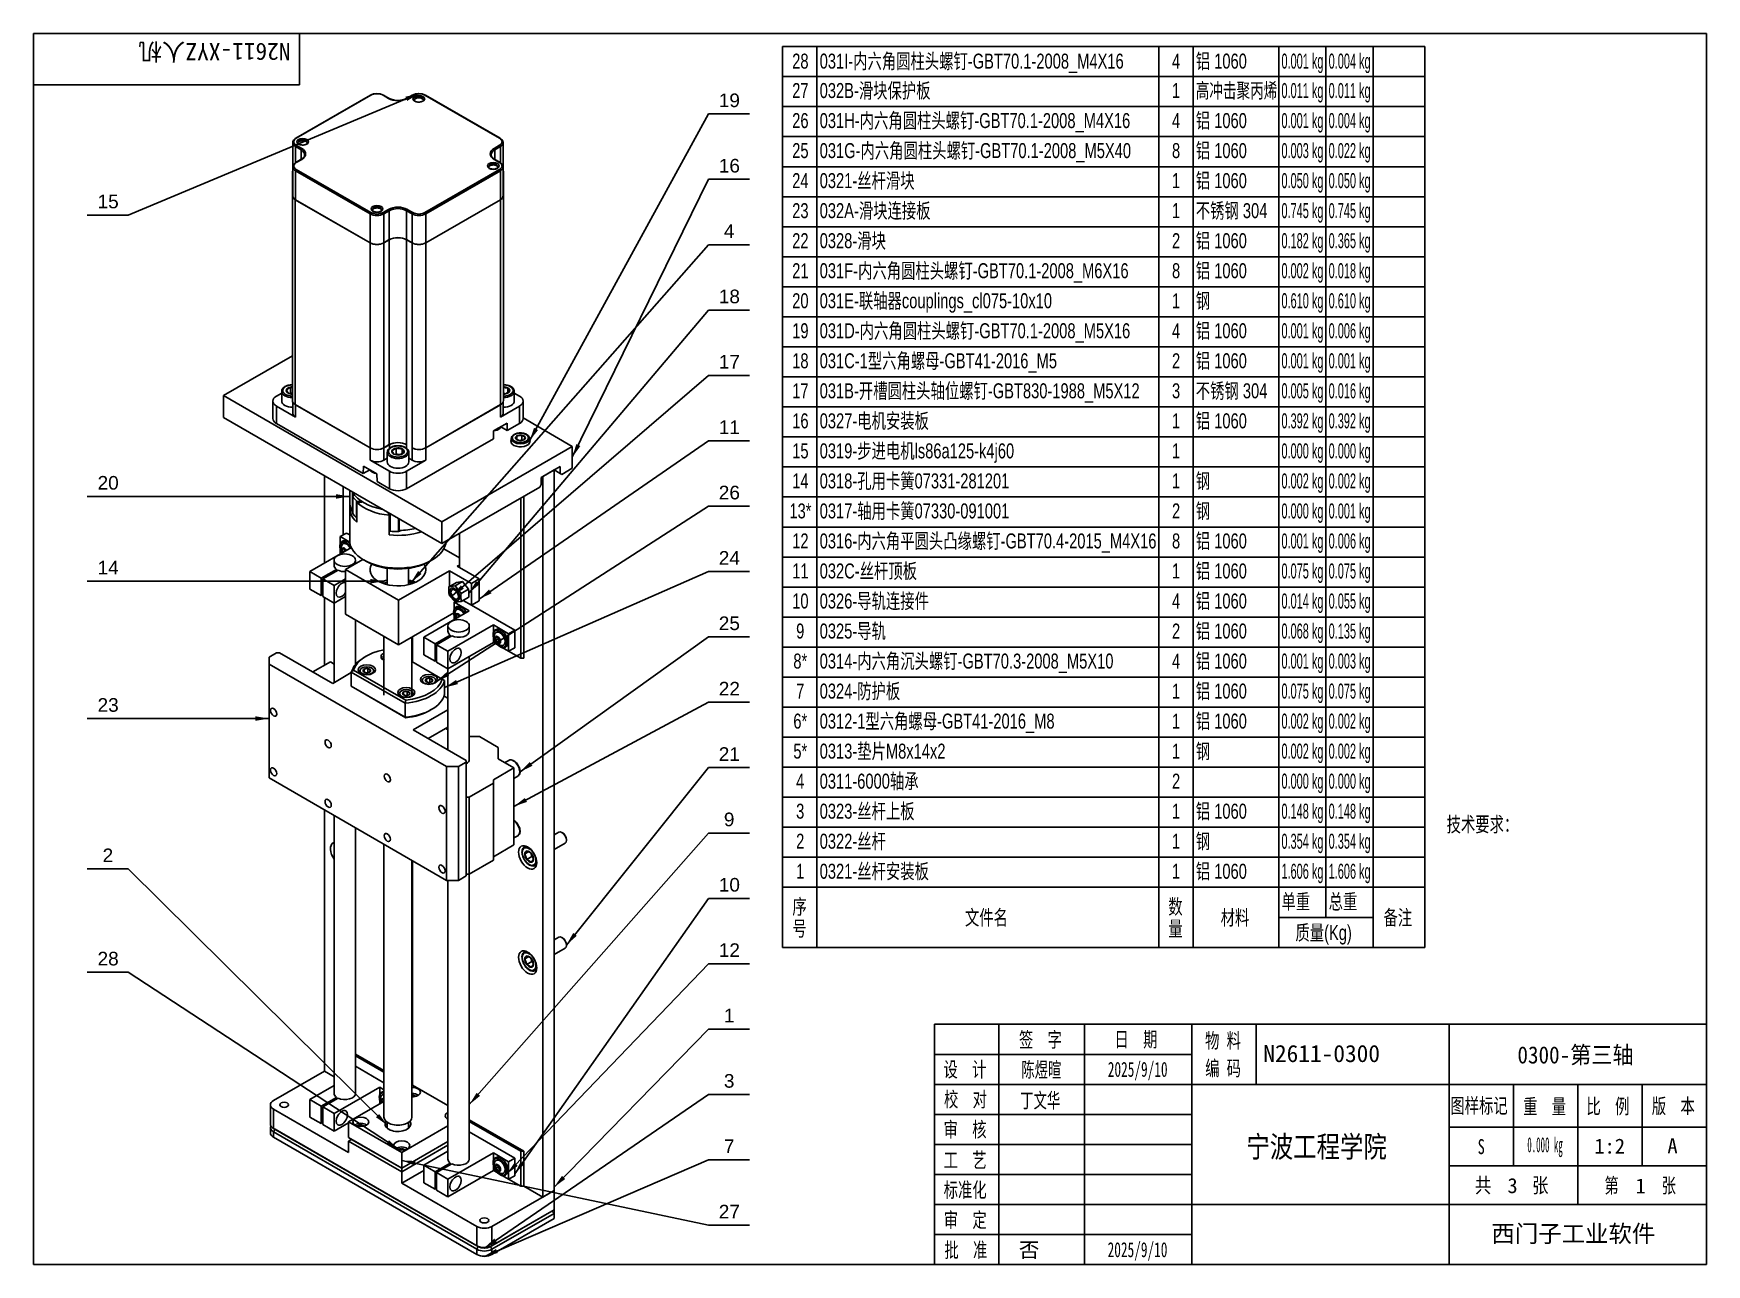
# Model space of a CAD drawing. Header units: millimetres. Extents: x 25 to 415, y 5 to 292.
import ezdxf
from ezdxf.enums import TextEntityAlignment as Align

# ---------------------------------------------------------------- set-up
doc = ezdxf.new("R2010")
doc.units = ezdxf.units.MM
for name, color, linetype in [('0311-6000轴承', 7, 'Continuous'), ('0316-内六角平圆头凸缘螺钉-', 7, 'Continuous'), ('0318-孔用卡簧07331-2', 7, 'Continuous'), ('0319-步进电机LS86A12', 7, 'Continuous'), ('031B-开槽圆柱头轴位螺钉-G', 7, 'Continuous'), ('031C-1型六角螺母-GBT4', 7, 'Continuous'), ('031D-内六角圆柱头螺钉-GB', 7, 'Continuous'), ('031E-联轴器COUPLING', 7, 'Continuous'), ('031F-内六角圆柱头螺钉-GB', 7, 'Continuous'), ('031G-内六角圆柱头螺钉-GB', 7, 'Continuous'), ('031H-内六角圆柱头螺钉-GB', 7, 'Continuous'), ('031I-内六角圆柱头螺钉-GB', 7, 'Continuous'), ('0321-丝杆安装板', 7, 'Continuous'), ('0321-丝杆滑块', 7, 'Continuous'), ('0322-丝杆', 7, 'Continuous'), ('0323-丝杆上板', 7, 'Continuous'), ('0324-防护板', 7, 'Continuous'), ('0325-导轨', 7, 'Continuous'), ('0326-导轨连接件', 7, 'Continuous'), ('0327-电机安装板', 7, 'Continuous'), ('0328-滑块', 7, 'Continuous'), ('032A-滑块连接板', 7, 'Continuous'), ('032B-滑块保护板', 7, 'Continuous'), ('032C-丝杆顶板', 7, 'Continuous'), ('Default', 7, 'Continuous'), ('图框', 7, 'Continuous')]:
    doc.layers.add(name, color=color, linetype=linetype)
doc.styles.add('MtXpl_', font='SimSun.ttf')
doc.styles.add('MtXpl__1', font='')
doc.styles.add('SEACAD_Arial', font='arial.ttf')
doc.styles.get('MtXpl__1').set_extended_font_data('SimSun', bold=True)

msp = doc.modelspace()

# ---------------------------------------------------------------- texts
at = {"color": 7, "linetype": 'Continuous', "style": 'SEACAD_Arial'}
for s, width, p in [('28', 0.7, (201.87, 287.3)), ('031I-内六角圆柱头螺钉-GBT70.1-2008_M4X16', 0.7, (208.27, 287.3)), ('4', 0.7, (290.4, 287.3)), ('铝 1060', 0.7, (295.94, 287.3)), ('0.001 kg', 0.522, (315.91, 287.3)), ('0.004 kg', 0.522, (326.91, 287.3)), ('032B-滑块保护板', 0.7, (208.27, 280.44)), ('高冲击聚丙烯', 0.663, (295.94, 280.44)), ('27', 0.7, (201.87, 280.44)), ('1', 0.7, (290.4, 280.44)), ('0.011 kg', 0.522, (315.91, 280.44)), ('0.011 kg', 0.522, (326.91, 280.44)), ('26', 0.7, (201.87, 273.44)), ('031H-内六角圆柱头螺钉-GBT70.1-2008_M4X16', 0.7, (208.27, 273.44)), ('4', 0.7, (290.4, 273.44)), ('铝 1060', 0.7, (295.94, 273.44)), ('0.001 kg', 0.522, (315.91, 273.44)), ('0.004 kg', 0.522, (326.91, 273.44)), ('25', 0.7, (201.87, 266.44)), ('031G-内六角圆柱头螺钉-GBT70.1-2008_M5X40', 0.7, (208.27, 266.44)), ('8', 0.7, (290.4, 266.44)), ('铝 1060', 0.7, (295.94, 266.44)), ('0.003 kg', 0.522, (315.91, 266.44)), ('0.022 kg', 0.522, (326.91, 266.44)), ('24', 0.7, (201.87, 259.44)), ('0321-丝杆滑块', 0.7, (208.27, 259.44)), ('1', 0.7, (290.4, 259.44)), ('铝 1060', 0.7, (295.94, 259.44)), ('0.050 kg', 0.522, (315.91, 259.44)), ('0.050 kg', 0.522, (326.91, 259.44)), ('23', 0.7, (201.87, 252.44)), ('032A-滑块连接板', 0.7, (208.27, 252.44)), ('1', 0.7, (290.4, 252.44)), ('不锈钢 304', 0.7, (295.94, 252.44)), ('0.745 kg', 0.522, (315.91, 252.44)), ('0.745 kg', 0.522, (326.91, 252.44)), ('0328-滑块', 0.7, (208.27, 245.44)), ('铝 1060', 0.7, (295.94, 245.44)), ('22', 0.7, (201.87, 245.44)), ('2', 0.7, (290.4, 245.44)), ('0.182 kg', 0.522, (315.91, 245.44)), ('0.365 kg', 0.522, (326.91, 245.44)), ('21', 0.7, (201.87, 238.44)), ('031F-内六角圆柱头螺钉-GBT70.1-2008_M6X16', 0.7, (208.27, 238.44)), ('8', 0.7, (290.4, 238.44)), ('铝 1060', 0.7, (295.94, 238.44)), ('0.002 kg', 0.522, (315.91, 238.44)), ('0.018 kg', 0.522, (326.91, 238.44)), ('20', 0.7, (201.87, 231.44)), ('031E-联轴器couplings_cl075-10x10', 0.7, (208.27, 231.44)), ('1', 0.7, (290.4, 231.44)), ('钢', 0.7, (295.94, 231.44)), ('0.610 kg', 0.522, (315.91, 231.44)), ('0.610 kg', 0.522, (326.91, 231.44)), ('19', 0.7, (201.87, 224.44)), ('031D-内六角圆柱头螺钉-GBT70.1-2008_M5X16', 0.7, (208.27, 224.44)), ('4', 0.7, (290.4, 224.44)), ('铝 1060', 0.7, (295.94, 224.44)), ('0.001 kg', 0.522, (315.91, 224.44)), ('0.006 kg', 0.522, (326.91, 224.44)), ('18', 0.7, (201.87, 217.44)), ('031C-1型六角螺母-GBT41-2016_M5', 0.7, (208.27, 217.44)), ('2', 0.7, (290.4, 217.44)), ('铝 1060', 0.7, (295.94, 217.44)), ('0.001 kg', 0.522, (315.91, 217.44)), ('0.001 kg', 0.522, (326.91, 217.44)), ('031B-开槽圆柱头轴位螺钉-GBT830-1988_M5X12', 0.7, (208.27, 210.44)), ('不锈钢 304', 0.7, (295.94, 210.44)), ('0.005 kg', 0.522, (315.91, 210.44)), ('0.016 kg', 0.522, (326.91, 210.44)), ('17', 0.7, (201.87, 210.44)), ('3', 0.7, (290.4, 210.44)), ('16', 0.7, (201.87, 203.44)), ('0327-电机安装板', 0.7, (208.27, 203.44)), ('1', 0.7, (290.4, 203.44)), ('铝 1060', 0.7, (295.94, 203.44)), ('0.392 kg', 0.522, (315.91, 203.44)), ('0.392 kg', 0.522, (326.91, 203.44)), ('15', 0.7, (201.87, 196.44)), ('0319-步进电机ls86a125-k4j60', 0.7, (208.27, 196.44)), ('1', 0.7, (290.4, 196.44)), ('0.000 kg', 0.522, (315.91, 196.44)), ('0.000 kg', 0.522, (326.91, 196.44)), ('14', 0.7, (201.87, 189.44)), ('0318-孔用卡簧07331-281201', 0.7, (208.27, 189.44)), ('1', 0.7, (290.4, 189.44)), ('钢', 0.7, (295.94, 189.44)), ('0.002 kg', 0.522, (315.91, 189.44)), ('0.002 kg', 0.522, (326.91, 189.44)), ('13*', 0.7, (201.22, 182.44)), ('0317-轴用卡簧07330-091001', 0.7, (208.27, 182.44)), ('2', 0.7, (290.4, 182.44)), ('钢', 0.7, (295.94, 182.44)), ('0.000 kg', 0.522, (315.91, 182.44)), ('0.001 kg', 0.522, (326.91, 182.44)), ('0316-内六角平圆头凸缘螺钉-GBT70.4-2015_M4X16', 0.7, (208.27, 175.44)), ('铝 1060', 0.7, (295.94, 175.44)), ('0.001 kg', 0.522, (315.91, 175.44)), ('0.006 kg', 0.522, (326.91, 175.44)), ('12', 0.7, (201.87, 175.44)), ('8', 0.7, (290.4, 175.44)), ('11', 0.7, (201.87, 168.44)), ('032C-丝杆顶板', 0.7, (208.27, 168.44)), ('1', 0.7, (290.4, 168.44)), ('铝 1060', 0.7, (295.94, 168.44)), ('0.075 kg', 0.522, (315.91, 168.44)), ('0.075 kg', 0.522, (326.91, 168.44)), ('10', 0.7, (201.87, 161.44)), ('0326-导轨连接件', 0.7, (208.27, 161.44)), ('4', 0.7, (290.4, 161.44)), ('铝 1060', 0.7, (295.94, 161.44)), ('0.014 kg', 0.522, (315.91, 161.44)), ('0.055 kg', 0.522, (326.91, 161.44)), ('9', 0.7, (202.78, 154.44)), ('0325-导轨', 0.7, (208.27, 154.44)), ('2', 0.7, (290.4, 154.44)), ('铝 1060', 0.7, (295.94, 154.44)), ('0.068 kg', 0.522, (315.91, 154.44)), ('0.135 kg', 0.522, (326.91, 154.44)), ('8*', 0.7, (202.13, 147.44)), ('0314-内六角沉头螺钉-GBT70.3-2008_M5X10', 0.7, (208.27, 147.44)), ('4', 0.7, (290.4, 147.44)), ('铝 1060', 0.7, (295.94, 147.44)), ('0.001 kg', 0.522, (315.91, 147.44)), ('0.003 kg', 0.522, (326.91, 147.44)), ('7', 0.7, (202.78, 140.44)), ('0324-防护板', 0.7, (208.27, 140.44)), ('1', 0.7, (290.4, 140.44)), ('铝 1060', 0.7, (295.94, 140.44)), ('0.075 kg', 0.522, (315.91, 140.44)), ('0.075 kg', 0.522, (326.91, 140.44)), ('6*', 0.7, (202.13, 133.44)), ('0312-1型六角螺母-GBT41-2016_M8', 0.7, (208.27, 133.44)), ('1', 0.7, (290.4, 133.44)), ('铝 1060', 0.7, (295.94, 133.44)), ('0.002 kg', 0.522, (315.91, 133.44)), ('0.002 kg', 0.522, (326.91, 133.44)), ('5*', 0.7, (202.13, 126.44)), ('0313-垫片M8x14x2', 0.7, (208.27, 126.44)), ('1', 0.7, (290.4, 126.44)), ('钢', 0.7, (295.94, 126.44)), ('0.002 kg', 0.522, (315.91, 126.44)), ('0.002 kg', 0.522, (326.91, 126.44)), ('4', 0.7, (202.78, 119.44)), ('0311-6000轴承', 0.7, (208.27, 119.44)), ('2', 0.7, (290.4, 119.44)), ('0.000 kg', 0.522, (315.91, 119.44)), ('0.000 kg', 0.522, (326.91, 119.44)), ('3', 0.7, (202.78, 112.44)), ('0323-丝杆上板', 0.7, (208.27, 112.44)), ('1', 0.7, (290.4, 112.44)), ('铝 1060', 0.7, (295.94, 112.44)), ('0.148 kg', 0.522, (315.91, 112.44)), ('0.148 kg', 0.522, (326.91, 112.44)), ('2', 0.7, (202.78, 105.44)), ('0322-丝杆', 0.7, (208.27, 105.44)), ('1', 0.7, (290.4, 105.44)), ('钢', 0.7, (295.94, 105.44)), ('0.354 kg', 0.522, (315.91, 105.44)), ('0.354 kg', 0.522, (326.91, 105.44)), ('1', 0.7, (202.78, 98.44)), ('0321-丝杆安装板', 0.7, (208.27, 98.44)), ('1', 0.7, (290.4, 98.44)), ('铝 1060', 0.7, (295.94, 98.44)), ('1.606 kg', 0.522, (315.91, 98.44)), ('1.606 kg', 0.522, (326.91, 98.44)), ('序', 0.7, (201.91, 90.2)), ('数', 0.7, (289.54, 90.2)), ('单重', 0.7, (315.91, 91.36)), ('总重', 0.7, (326.91, 91.36)), ('文件名', 0.7, (242.14, 87.64)), ('材料', 0.7, (301.74, 87.64)), ('备注', 0.7, (339.7, 87.64)), ('号', 0.7, (201.91, 85.08)), ('量', 0.7, (289.54, 85.08)), ('质量(Kg)', 0.7, (319.17, 84.14))]:
    msp.add_text(s, height=3.5, dxfattribs=dict(at, width=width)).set_placement(p, align=Align.TOP_LEFT)
at = {"layer": 'Default', "color": 7, "linetype": 'Continuous', "style": 'SEACAD_Arial'}
for s, height, p in [('19', 3.175, (184.75, 278)), ('16', 3.175, (184.75, 262.76)), ('15', 3.175, (39.94, 254.42)), ('4', 3.17, (185.94, 247.52)), ('18', 3.175, (184.75, 232.28)), ('17', 3.175, (184.75, 217.04)), ('11', 3.175, (184.75, 201.8)), ('20', 3.175, (39.94, 188.83)), ('26', 3.175, (184.75, 186.56)), ('14', 3.175, (39.94, 169.06)), ('24', 3.175, (184.75, 171.32)), ('25', 3.175, (184.75, 156.08)), ('22', 3.175, (184.75, 140.84)), ('23', 3.175, (39.94, 137.04)), ('21', 3.175, (184.75, 125.6)), ('9', 3.17, (185.94, 110.36)), ('2', 3.17, (41.12, 101.98)), ('10', 3.175, (184.75, 95.12)), ('12', 3.175, (184.75, 79.88)), ('28', 3.175, (39.94, 77.91)), ('1', 3.17, (185.94, 64.64)), ('3', 3.17, (185.94, 49.4)), ('7', 3.17, (185.94, 34.16)), ('27', 3.175, (184.75, 18.92))]:
    msp.add_text(s, height=height, dxfattribs=at).set_placement(p, align=Align.TOP_LEFT)
at = {"layer": 'Default', "color": 7, "style": 'MtXpl_', "width": 0.7}
msp.add_text('技术要求：', height=3.5, dxfattribs=at).set_placement((354.4, 105.88))
at = {"layer": '图框', "color": 7, "style": 'MtXpl_'}
for s, width, p in [('签  字', 0.7, (254.72, 55.67)), ('日  期', 0.7, (276.99, 55.73)), ('物 料', 0.7, (298.11, 55.46)), ('设  计', 0.7, (237.13, 48.73)), ('编 码', 0.7, (298.13, 49.02)), ('校  对', 0.7, (237.25, 41.76)), ('图样标记', 0.7, (355.28, 40.28)), ('重  量', 0.7, (372.24, 40.12)), ('比  例', 0.7, (387.01, 40.14)), ('版  本', 0.7, (402.25, 40.21)), ('审  核', 0.7, (237.16, 34.74)), ('工  艺', 0.7, (237.17, 27.58)), ('S', 0.7, (361.65, 30.75)), ('标准化', 0.7, (237.17, 20.66)), ('共     张', 0.8, (361, 21.73)), ('第      张', 0.7, (391.2, 21.68)), ('审  定', 0.7, (237.19, 13.64)), ('批  准', 0.7, (237.34, 6.65))]:
    msp.add_text(s, height=3.5, dxfattribs=dict(at, width=width)).set_placement(p)
at = {"layer": '图框', "color": 7, "style": 'MtXpl__1'}
msp.add_text('西门子工业软件', height=4, dxfattribs=at).set_placement((364.86, 10.21))
at = {"layer": '图框', "color": 7, "linetype": 'Continuous', "insert": (67.22, 285.74), "char_height": 4, "attachment_point": 2, "rotation": 180}
msp.add_mtext('{\\pxsm0.9;\\f宋体|b0||i0||c0|p34;\\W1.;N2611-XYZ人机\\P}', dxfattribs=at)
at = {"layer": '图框', "color": 7, "linetype": 'Continuous'}
for s, insert, char_height, attachment_point in [('{\\pxsm0.9;\\f宋体|b0||i0||c0|p34;\\W1.;N2611-0300\\P}', (325.28, 56.2), 4, 2), ('{\\pxsm0.9;\\f宋体|b0||i0||c0|p34;\\W0.9034880483;0300-第三轴\\P}', (384.46, 55.88), 4, 2), ('{\\pxsm0.9;\\f宋体|b0||i0||c0|p34;\\W0.6507936508;陈煜暄\\P}', (259.94, 52.18), 3.5, 2), ('{\\pxsm0.9;\\f宋体|b0||i0||c0|p34;\\W0.6507936508;2025/9/10\\P}', (282.4, 52.26), 3.5, 2), ('{\\pxsm0.9;\\f宋体|b0||i0||c0|p34;\\W0.6507936508;丁文华\\P}', (259.68, 45.01), 3.5, 2), ('{\\pxsm0.9;\\f宋体|b0||i0||c0|p34;\\W0.7996880969;宁波工程学院\\P}', (324.11, 34.97), 5, 2), ('{\\pxsm0.9;\\f宋体|b0||i0||c0|p34;\\W0.4338673331;0.000 kg\\P}', (377.35, 34.68), 3.5, 2), ('{\\pxsm0.9;\\f宋体|b0||i0||c0|p34;\\W1.;1:2\\P}', (392.43, 34.36), 3.5, 2), ('{\\pxsm0.9;\\f宋体|b0||i0||c0|p34;\\W1.;A\\P}', (407.07, 34.42), 3.5, 2), ('{\\pxsm0.9;\\f宋体|b0||i0||c0|p34;\\W1.;3\\P}', (370.97, 25.15), 3.5, 3), ('{\\pxsm0.9;\\f宋体|b0||i0||c0|p34;\\W1.;1\\P}', (399.64, 25.08), 3.5, 2), ('{\\pxsm0.9;\\f宋体|b0||i0||c0|p34;\\W1.;否\\P}', (257.09, 10.15), 3.5, 2), ('{\\pxsm0.9;\\f宋体|b0||i0||c0|p34;\\W0.6507936508;2025/9/10\\P}', (282.36, 10.22), 3.5, 2)]:
    msp.add_mtext(s, dxfattribs=dict(at, insert=insert, char_height=char_height, attachment_point=attachment_point))

# ---------------------------------------------------------------- hatches: boundary and pattern name
at = {"layer": 'Default', "linetype": 'Continuous'}
for points in [[(112.12, 276.27), (114.85, 277.99), (111.71, 277.25)], [(141.69, 200.06), (140.63, 197.03), (142.62, 199.56)], [(151.53, 196.27), (150.61, 193.19), (152.48, 195.81)], [(95.53, 183.54), (98.71, 184.06), (95.53, 184.59)], [(103.52, 163.77), (106.69, 164.3), (103.52, 164.83)], [(114.67, 166.69), (112.97, 163.96), (115.46, 165.99)], [(128.16, 164.28), (126.51, 161.52), (128.97, 163.6)], [(124.64, 163.35), (122.58, 160.88), (125.33, 162.55)], [(131.19, 162.36), (128.87, 160.12), (131.79, 161.49)], [(121.33, 143.12), (118.95, 140.95), (121.91, 142.23)], [(123.52, 141.28), (120.83, 139.52), (123.95, 140.31)], [(76.73, 131.75), (79.91, 132.28), (76.73, 132.81)], [(140.69, 122.14), (138.42, 119.86), (141.31, 121.28)], [(139.55, 113.77), (137, 111.81), (140.05, 112.84)], [(150.81, 82.3), (149.24, 79.49), (151.64, 81.64)], [(128.3, 45.02), (126.6, 42.29), (129.1, 44.32)], [(104.83, 39.35), (107.46, 37.49), (105.57, 40.1)], [(107.28, 33.1), (110.23, 31.8), (107.86, 33.98)], [(114.06, 29.14), (110.84, 29.28), (113.84, 28.11)], [(137.11, 28.72), (135.29, 26.06), (137.87, 27.98)], [(138.58, 29.02), (137.18, 26.12), (139.44, 28.41)], [(148.21, 25.69), (146.37, 23.05), (148.97, 24.95)], [(132.43, 11.07), (130.11, 8.84), (133.03, 10.19)], [(132.82, 8.65), (130.11, 6.91), (133.24, 7.68)]]:
    msp.add_hatch(color=7, dxfattribs=at).paths.add_polyline_path(points)

# ---------------------------------------------------------------- linework, layer by layer
at = {"color": 7, "linetype": 'Continuous'}
for p, q in [((207.64, 288.94), (207.64, 281.94)), ((287.31, 288.94), (287.31, 281.94)), ((295.31, 288.94), (295.31, 281.94)), ((315.29, 288.94), (315.29, 281.94)), ((326.29, 288.94), (326.29, 281.94)), ((337.29, 288.94), (337.29, 281.94)), ((199.64, 281.94), (349.32, 281.94)), ((207.64, 281.94), (207.64, 274.94)), ((287.31, 281.94), (287.31, 274.94)), ((295.31, 281.94), (295.31, 274.94)), ((315.29, 281.94), (315.29, 274.94)), ((326.29, 281.94), (326.29, 274.94)), ((337.29, 281.94), (337.29, 274.94)), ((199.64, 274.94), (349.32, 274.94)), ((207.64, 274.94), (207.64, 267.94)), ((287.31, 274.94), (287.31, 267.94)), ((295.31, 274.94), (295.31, 267.94)), ((315.29, 274.94), (315.29, 267.94)), ((326.29, 274.94), (326.29, 267.94)), ((337.29, 274.94), (337.29, 267.94)), ((199.64, 267.94), (349.32, 267.94)), ((207.64, 267.94), (207.64, 260.94)), ((287.31, 267.94), (287.31, 260.94)), ((295.31, 267.94), (295.31, 260.94)), ((315.29, 267.94), (315.29, 260.94)), ((326.29, 267.94), (326.29, 260.94)), ((337.29, 267.94), (337.29, 260.94)), ((199.64, 260.94), (349.32, 260.94)), ((207.64, 260.94), (207.64, 253.94)), ((287.31, 260.94), (287.31, 253.94)), ((295.31, 260.94), (295.31, 253.94)), ((315.29, 260.94), (315.29, 253.94)), ((326.29, 260.94), (326.29, 253.94)), ((337.29, 260.94), (337.29, 253.94)), ((199.64, 253.94), (349.32, 253.94)), ((207.64, 253.94), (207.64, 246.94)), ((287.31, 253.94), (287.31, 246.94)), ((295.31, 253.94), (295.31, 246.94)), ((315.29, 253.94), (315.29, 246.94)), ((326.29, 253.94), (326.29, 246.94)), ((337.29, 253.94), (337.29, 246.94)), ((199.64, 246.94), (349.32, 246.94)), ((207.64, 246.94), (207.64, 239.94)), ((287.31, 246.94), (287.31, 239.94)), ((295.31, 246.94), (295.31, 239.94)), ((315.29, 246.94), (315.29, 239.94)), ((326.29, 246.94), (326.29, 239.94)), ((337.29, 246.94), (337.29, 239.94)), ((199.64, 239.94), (349.32, 239.94)), ((207.64, 239.94), (207.64, 232.94)), ((287.31, 239.94), (287.31, 232.94)), ((295.31, 239.94), (295.31, 232.94)), ((315.29, 239.94), (315.29, 232.94)), ((326.29, 239.94), (326.29, 232.94)), ((337.29, 239.94), (337.29, 232.94)), ((199.64, 232.94), (349.32, 232.94)), ((207.64, 232.94), (207.64, 225.94)), ((287.31, 232.94), (287.31, 225.94)), ((295.31, 232.94), (295.31, 225.94)), ((315.29, 232.94), (315.29, 225.94)), ((326.29, 232.94), (326.29, 225.94)), ((337.29, 232.94), (337.29, 225.94)), ((199.64, 225.94), (349.32, 225.94)), ((207.64, 225.94), (207.64, 218.94)), ((287.31, 225.94), (287.31, 218.94)), ((295.31, 225.94), (295.31, 218.94)), ((315.29, 225.94), (315.29, 218.94)), ((326.29, 225.94), (326.29, 218.94)), ((337.29, 225.94), (337.29, 218.94)), ((199.64, 218.94), (349.32, 218.94)), ((207.64, 218.94), (207.64, 211.94)), ((287.31, 218.94), (287.31, 211.94)), ((295.31, 218.94), (295.31, 211.94)), ((315.29, 218.94), (315.29, 211.94)), ((326.29, 218.94), (326.29, 211.94)), ((337.29, 218.94), (337.29, 211.94)), ((199.64, 211.94), (349.32, 211.94)), ((207.64, 211.94), (207.64, 204.94)), ((287.31, 211.94), (287.31, 204.94)), ((295.31, 211.94), (295.31, 204.94)), ((315.29, 211.94), (315.29, 204.94)), ((326.29, 211.94), (326.29, 204.94)), ((337.29, 211.94), (337.29, 204.94)), ((199.64, 204.94), (349.32, 204.94)), ((207.64, 204.94), (207.64, 197.94)), ((287.31, 204.94), (287.31, 197.94)), ((295.31, 204.94), (295.31, 197.94)), ((315.29, 204.94), (315.29, 197.94)), ((326.29, 204.94), (326.29, 197.94)), ((337.29, 204.94), (337.29, 197.94)), ((199.64, 197.94), (349.32, 197.94)), ((207.64, 197.94), (207.64, 190.94)), ((287.31, 197.94), (287.31, 190.94)), ((295.31, 197.94), (295.31, 190.94)), ((315.29, 197.94), (315.29, 190.94)), ((326.29, 197.94), (326.29, 190.94)), ((337.29, 197.94), (337.29, 190.94)), ((199.64, 190.94), (349.32, 190.94)), ((207.64, 190.94), (207.64, 183.94)), ((287.31, 190.94), (287.31, 183.94)), ((295.31, 190.94), (295.31, 183.94)), ((315.29, 190.94), (315.29, 183.94)), ((326.29, 190.94), (326.29, 183.94)), ((337.29, 190.94), (337.29, 183.94)), ((199.64, 183.94), (349.32, 183.94)), ((207.64, 183.94), (207.64, 176.94)), ((287.31, 183.94), (287.31, 176.94)), ((295.31, 183.94), (295.31, 176.94)), ((315.29, 183.94), (315.29, 176.94)), ((326.29, 183.94), (326.29, 176.94)), ((337.29, 183.94), (337.29, 176.94)), ((199.64, 176.94), (349.32, 176.94)), ((207.64, 176.94), (207.64, 169.94)), ((287.31, 176.94), (287.31, 169.94)), ((295.31, 176.94), (295.31, 169.94)), ((315.29, 176.94), (315.29, 169.94)), ((326.29, 176.94), (326.29, 169.94)), ((337.29, 176.94), (337.29, 169.94)), ((199.64, 169.94), (349.32, 169.94)), ((207.64, 169.94), (207.64, 162.94)), ((287.31, 169.94), (287.31, 162.94)), ((295.31, 169.94), (295.31, 162.94)), ((315.29, 169.94), (315.29, 162.94)), ((326.29, 169.94), (326.29, 162.94)), ((337.29, 169.94), (337.29, 162.94)), ((199.64, 162.94), (349.32, 162.94)), ((207.64, 162.94), (207.64, 155.94)), ((287.31, 162.94), (287.31, 155.94)), ((295.31, 162.94), (295.31, 155.94)), ((315.29, 162.94), (315.29, 155.94)), ((326.29, 162.94), (326.29, 155.94)), ((337.29, 162.94), (337.29, 155.94)), ((199.64, 155.94), (349.32, 155.94)), ((207.64, 155.94), (207.64, 148.94)), ((287.31, 155.94), (287.31, 148.94)), ((295.31, 155.94), (295.31, 148.94)), ((315.29, 155.94), (315.29, 148.94)), ((326.29, 155.94), (326.29, 148.94)), ((337.29, 155.94), (337.29, 148.94)), ((199.64, 148.94), (349.32, 148.94)), ((207.64, 148.94), (207.64, 141.94)), ((287.31, 148.94), (287.31, 141.94)), ((295.31, 148.94), (295.31, 141.94)), ((315.29, 148.94), (315.29, 141.94)), ((326.29, 148.94), (326.29, 141.94)), ((337.29, 148.94), (337.29, 141.94)), ((199.64, 141.94), (349.32, 141.94)), ((207.64, 141.94), (207.64, 134.94)), ((287.31, 141.94), (287.31, 134.94)), ((295.31, 141.94), (295.31, 134.94)), ((315.29, 141.94), (315.29, 134.94)), ((326.29, 141.94), (326.29, 134.94)), ((337.29, 141.94), (337.29, 134.94)), ((199.64, 134.94), (349.32, 134.94)), ((207.64, 134.94), (207.64, 127.94)), ((287.31, 134.94), (287.31, 127.94)), ((295.31, 134.94), (295.31, 127.94)), ((315.29, 134.94), (315.29, 127.94)), ((326.29, 134.94), (326.29, 127.94)), ((337.29, 134.94), (337.29, 127.94)), ((199.64, 127.94), (349.32, 127.94)), ((207.64, 127.94), (207.64, 120.94)), ((287.31, 127.94), (287.31, 120.94)), ((295.31, 127.94), (295.31, 120.94)), ((315.29, 127.94), (315.29, 120.94)), ((326.29, 127.94), (326.29, 120.94)), ((337.29, 127.94), (337.29, 120.94)), ((199.64, 120.94), (349.32, 120.94)), ((207.64, 120.94), (207.64, 113.94)), ((287.31, 120.94), (287.31, 113.94)), ((295.31, 120.94), (295.31, 113.94)), ((315.29, 120.94), (315.29, 113.94)), ((326.29, 120.94), (326.29, 113.94)), ((337.29, 120.94), (337.29, 113.94)), ((199.64, 113.94), (349.32, 113.94)), ((207.64, 113.94), (207.64, 106.94)), ((287.31, 113.94), (287.31, 106.94)), ((295.31, 113.94), (295.31, 106.94)), ((315.29, 113.94), (315.29, 106.94)), ((326.29, 113.94), (326.29, 106.94)), ((337.29, 113.94), (337.29, 106.94)), ((199.64, 106.94), (349.32, 106.94)), ((207.64, 106.94), (207.64, 99.94)), ((287.31, 106.94), (287.31, 99.94)), ((295.31, 106.94), (295.31, 99.94)), ((315.29, 106.94), (315.29, 99.94)), ((326.29, 106.94), (326.29, 99.94)), ((337.29, 106.94), (337.29, 99.94)), ((199.64, 99.94), (349.32, 99.94)), ((207.64, 99.94), (207.64, 92.94)), ((287.31, 99.94), (287.31, 92.94)), ((295.31, 99.94), (295.31, 92.94)), ((315.29, 99.94), (315.29, 92.94)), ((326.29, 99.94), (326.29, 92.94)), ((337.29, 99.94), (337.29, 92.94)), ((199.64, 92.94), (349.32, 92.94)), ((207.64, 92.94), (207.64, 85.94)), ((287.31, 92.94), (287.31, 85.94)), ((295.31, 92.94), (295.31, 85.94)), ((315.29, 92.94), (315.29, 85.94)), ((326.29, 92.94), (326.29, 85.94)), ((337.29, 92.94), (337.29, 85.94)), ((207.64, 85.94), (207.64, 78.94)), ((287.31, 85.94), (287.31, 78.94)), ((295.31, 85.94), (295.31, 78.94)), ((315.29, 85.94), (326.29, 85.94)), ((315.29, 85.94), (315.29, 78.94)), ((326.29, 85.94), (337.29, 85.94)), ((337.29, 85.94), (337.29, 78.94))]:
    msp.add_line(p, q, dxfattribs=at)
msp.add_lwpolyline([(199.64, 78.94), (199.64, 288.94), (349.32, 288.94), (349.32, 78.94), (199.64, 78.94)], dxfattribs=at)
at = {"layer": '0311-6000轴承', "color": 7, "linetype": 'Continuous'}
for start_param, end_param in [(-4.317598, -4.144594), (1.003002, 1.176005)]:
    msp.add_ellipse((109.96, 160.63), major_axis=(6.5, 0), ratio=0.57735, start_param=start_param, end_param=end_param, dxfattribs=at)
at = {"layer": '0316-内六角平圆头凸缘螺钉-', "color": 7, "linetype": 'Continuous'}
for p, q in [((97.05, 171.72), (97.46, 171.82)), ((97.1, 171.1), (97.05, 171.72)), ((97.57, 171.71), (97.59, 171.39)), ((97.59, 171.39), (97.1, 171.1)), ((97.59, 171.39), (97.67, 171.3)), ((123.56, 156.41), (123.98, 156.51)), ((123.62, 155.79), (123.56, 156.41)), ((124.11, 156.08), (123.62, 155.79)), ((124.08, 156.4), (124.11, 156.08)), ((124.11, 156.08), (124.19, 155.99)), ((132.76, 151.1), (133.17, 151.21)), ((132.81, 150.49), (132.76, 151.1)), ((133.3, 150.77), (132.81, 150.49)), ((133.68, 150.21), (133.27, 149.97)), ((133.69, 150.08), (133.27, 149.97)), ((133.28, 151.1), (133.3, 150.77)), ((133.3, 150.77), (133.66, 150.38)), ((133.64, 150.7), (133.69, 150.08)), ((106.24, 43.32), (106.65, 43.43)), ((106.29, 42.71), (106.24, 43.32)), ((132.76, 28.01), (133.17, 28.12)), ((132.81, 27.4), (132.76, 28.01)), ((133.3, 27.68), (132.81, 27.4)), ((133.28, 28.01), (133.3, 27.68)), ((133.3, 27.68), (133.66, 27.29)), ((133.64, 27.61), (133.69, 26.99)), ((133.68, 27.12), (133.27, 26.89)), ((133.69, 26.99), (133.27, 26.89))]:
    msp.add_line(p, q, dxfattribs=at)
for centre, radius, start, end in [((95.57, 169.63), 2.9, 37.7956, 49.1787), ((95.21, 168.91), 2.9, 46.7714, 49.1812), ((122.08, 154.32), 2.9, 37.7956, 49.1787), ((121.72, 153.6), 2.9, 46.7714, 49.1812), ((134.97, 151.43), 2.63, 207.4976, 223.1072), ((130.91, 148.29), 2.9, 35.482, 49.1812), ((134.2, 150.91), 1.6, 219.5401, 273.727), ((134.62, 150.9), 2.02, 220.7158, 236.2512), ((131.28, 149.01), 2.9, 35.4845, 49.1787), ((130.91, 25.21), 2.9, 35.482, 49.1812), ((131.28, 25.93), 2.9, 35.4845, 49.1787), ((134.97, 28.34), 2.63, 207.4976, 223.1072), ((134.2, 27.82), 1.6, 219.5401, 273.727), ((134.62, 27.82), 2.02, 220.7158, 236.2512)]:
    msp.add_arc(centre, radius, start, end, dxfattribs=at)
for centre, major_axis, start_param, end_param in [((98.01, 171.49), (-1.07, 1.86), 0, 1.570796), ((97.51, 171.21), (-0.479, 0.829), 0, 1.570796), ((98.01, 171.49), (-1.07, 1.86), 4.712389, 6.283185), ((98.01, 171.49), (-0.86, 1.5), 0, 0.276874), ((97.51, 171.21), (-0.361, 0.625), 0.361966, 1.409163), ((97.51, 171.21), (-0.479, 0.829), 4.712389, 6.283185), ((97.51, 171.21), (0.361, -0.625), 2.456361, 3.503558), ((98.01, 171.49), (-0.86, 1.5), 4.712389, 6.283185), ((97.51, 171.21), (0.361, -0.625), 1.570797, 2.456361), ((97.51, 171.21), (-0.361, 0.625), 1.409163, 1.570796), ((124.52, 156.18), (-1.07, 1.86), 0, 1.570796), ((124.03, 155.9), (-0.479, 0.829), 0, 1.570796), ((124.52, 156.18), (-1.07, 1.86), 4.712389, 6.283185), ((124.52, 156.18), (-0.86, 1.5), 0, 0.276874), ((124.03, 155.9), (-0.361, 0.625), 0.361966, 1.409163), ((124.03, 155.9), (-0.479, 0.829), 4.712389, 6.283185), ((124.03, 155.9), (0.361, -0.625), 2.456361, 3.503558), ((124.52, 156.18), (-0.86, 1.5), 4.712389, 6.283185), ((124.03, 155.9), (0.361, -0.625), 1.570797, 2.456361), ((124.03, 155.9), (-0.361, 0.625), 1.409163, 1.570796), ((133.72, 150.88), (-0.86, 1.5), 0, 0.276874), ((133.72, 150.88), (-0.86, 1.5), 2.866721, 6.283185), ((133.22, 150.59), (-0.361, 0.625), 0.361966, 1.409163), ((133.22, 150.59), (0.361, -0.625), 2.456361, 3.503558), ((133.22, 150.59), (-0.361, 0.625), 1.409163, 2.456361), ((133.22, 150.59), (0.361, -0.625), 1.409163, 2.456361), ((133.22, 150.59), (-0.361, 0.625), 2.456361, 3.503558), ((133.22, 150.59), (0.361, -0.625), 0.361966, 1.409163), ((107.2, 43.1), (-1.07, 1.86), 0, 1.469943), ((106.71, 42.81), (-0.479, 0.829), 0, 1.38514), ((107.2, 43.1), (-1.07, 1.86), 5.827543, 6.283185), ((107.2, 43.1), (-0.86, 1.5), 0, 0.276874), ((106.71, 42.81), (-0.361, 0.625), 0.361966, 1.323328), ((106.71, 42.81), (-0.479, 0.829), 5.493814, 6.283185), ((106.71, 42.81), (0.361, -0.625), 2.456361, 3.503558), ((107.2, 43.1), (-0.86, 1.5), 5.912593, 6.283185), ((106.71, 42.81), (0.361, -0.625), -3.932263, -3.826825), ((133.72, 27.79), (-0.86, 1.5), 0, 0.276874), ((133.22, 27.5), (-0.361, 0.625), 0.361966, 1.409163), ((133.22, 27.5), (0.361, -0.625), 2.456361, 3.503558), ((133.22, 27.5), (-0.361, 0.625), 1.409163, 2.456361), ((133.72, 27.79), (-0.86, 1.5), 2.866721, 6.283185), ((133.22, 27.5), (0.361, -0.625), 1.409163, 2.456361), ((133.22, 27.5), (0.361, -0.625), 0.361966, 1.409163), ((133.22, 27.5), (-0.361, 0.625), 2.456361, 3.503558)]:
    msp.add_ellipse(centre, major_axis=major_axis, ratio=0.57735, start_param=start_param, end_param=end_param, dxfattribs=at)
for centre, major_axis in [((133.72, 150.88), (-1.07, 1.86)), ((133.22, 150.59), (-0.479, 0.829)), ((133.72, 27.79), (-1.07, 1.86)), ((133.22, 27.5), (-0.479, 0.829))]:
    msp.add_ellipse(centre, major_axis=major_axis, ratio=0.57735, dxfattribs=at)
for points, knots in [([(98.89, 172.98), (98.8, 173.08), (98.58, 173.29), (98.2, 173.55), (97.77, 173.72), (97.35, 173.76), (96.98, 173.64), (96.69, 173.39), (96.51, 173.05), (96.42, 172.63), (96.43, 172.14), (96.55, 171.62), (96.73, 171.16), (96.87, 170.92), (96.93, 170.83)], [0.1655625, 0.1655625, 0.1655625, 0.1655625, 0.2175086, 0.2936672, 0.3704776, 0.4472729, 0.5215528, 0.5923452, 0.6623631, 0.7346254, 0.8094704, 0.8851496, 0.9606878, 1, 1, 1, 1]), ([(96.95, 172.78), (96.91, 172.73), (96.8, 172.58), (96.7, 172.26), (96.67, 171.86), (96.73, 171.43), (96.86, 171.1), (96.97, 170.91), (96.99, 170.86)], [0, 0, 0, 0, 0.0732393, 0.2325902, 0.395375, 0.570441, 0.761887, 0.82242, 0.82242, 0.82242, 0.82242]), ([(125.91, 156.98), (125.9, 157.02), (125.78, 157.21), (125.53, 157.56), (125.14, 157.95), (124.72, 158.24), (124.28, 158.41), (123.86, 158.45), (123.49, 158.33), (123.21, 158.09), (123.02, 157.74), (122.94, 157.32), (122.95, 156.83), (123.07, 156.31), (123.24, 155.85), (123.39, 155.61), (123.45, 155.52)], [0.0515313, 0.0515313, 0.0515313, 0.0515313, 0.0663354, 0.1418128, 0.2175086, 0.2936672, 0.3704776, 0.4472729, 0.5215528, 0.5923452, 0.6623631, 0.7346254, 0.8094704, 0.8851496, 0.9606878, 1, 1, 1, 1]), ([(123.46, 157.47), (123.42, 157.42), (123.32, 157.28), (123.22, 156.95), (123.19, 156.55), (123.25, 156.12), (123.38, 155.79), (123.48, 155.6), (123.51, 155.55)], [0, 0, 0, 0, 0.0732393, 0.2325902, 0.395375, 0.570441, 0.761887, 0.82242, 0.82242, 0.82242, 0.82242]), ([(135.28, 151.32), (135.2, 151.49), (135.06, 151.79), (134.72, 152.25), (134.33, 152.64), (133.91, 152.94), (133.48, 153.11), (133.06, 153.14), (132.68, 153.02), (132.4, 152.78), (132.22, 152.44), (132.13, 152.02), (132.14, 151.53), (132.26, 151), (132.44, 150.54), (132.58, 150.3), (132.64, 150.21)], [0, 0, 0, 0, 0.066335, 0.141813, 0.217509, 0.293667, 0.370478, 0.447273, 0.521553, 0.592345, 0.662363, 0.734625, 0.80947, 0.88515, 0.960688, 1, 1, 1, 1]), ([(132.66, 152.16), (132.62, 152.11), (132.51, 151.97), (132.41, 151.65), (132.38, 151.25), (132.44, 150.81), (132.61, 150.38), (132.82, 150.06), (132.94, 149.92), (132.97, 149.89)], [0, 0, 0, 0, 0.073239, 0.23259, 0.395375, 0.570441, 0.761887, 0.95578, 1, 1, 1, 1]), ([(133.5, 149.22), (133.57, 149.16), (133.76, 149), (134.14, 148.84), (134.54, 148.77), (134.92, 148.84), (135.23, 149.04), (135.45, 149.35), (135.57, 149.74), (135.59, 150.21), (135.51, 150.72), (135.39, 151.12), (135.3, 151.3), (135.28, 151.32)], [0, 0, 0, 0, 0.053738, 0.162245, 0.271235, 0.366775, 0.46818, 0.567333, 0.668152, 0.773057, 0.880067, 0.987095, 1, 1, 1, 1]), ([(106.7, 45.34), (106.65, 45.34), (106.46, 45.34), (106.17, 45.25), (105.88, 45), (105.7, 44.66), (105.61, 44.24), (105.62, 43.75), (105.74, 43.23), (105.89, 42.85), (105.98, 42.68), (105.98, 42.67)], [0.4168602, 0.4168602, 0.4168602, 0.4168602, 0.4472729, 0.5215528, 0.5923452, 0.6623631, 0.7346254, 0.8094704, 0.8851496, 0.9606878, 0.96412, 0.96412, 0.96412, 0.96412]), ([(106.14, 44.39), (106.1, 44.33), (105.99, 44.19), (105.9, 43.87), (105.86, 43.47), (105.93, 43.03), (106.04, 42.75), (106.11, 42.6), (106.12, 42.59)], [0, 0, 0, 0, 0.0732393, 0.2325902, 0.395375, 0.570441, 0.761887, 0.7672155, 0.7672155, 0.7672155, 0.7672155]), ([(135.28, 28.24), (135.2, 28.4), (135.06, 28.71), (134.72, 29.16), (134.33, 29.56), (133.91, 29.85), (133.48, 30.02), (133.06, 30.05), (132.68, 29.94), (132.4, 29.69), (132.22, 29.35), (132.13, 28.93), (132.14, 28.44), (132.26, 27.92), (132.44, 27.45), (132.58, 27.22), (132.64, 27.12)], [0, 0, 0, 0, 0.066335, 0.141813, 0.217509, 0.293667, 0.370478, 0.447273, 0.521553, 0.592345, 0.662363, 0.734625, 0.80947, 0.88515, 0.960688, 1, 1, 1, 1]), ([(132.66, 29.08), (132.62, 29.02), (132.51, 28.88), (132.41, 28.56), (132.38, 28.16), (132.44, 27.73), (132.61, 27.29), (132.82, 26.97), (132.94, 26.83), (132.97, 26.8)], [0, 0, 0, 0, 0.073239, 0.23259, 0.395375, 0.570441, 0.761887, 0.95578, 1, 1, 1, 1]), ([(133.5, 26.13), (133.57, 26.07), (133.76, 25.92), (134.14, 25.75), (134.54, 25.69), (134.92, 25.76), (135.23, 25.95), (135.45, 26.26), (135.57, 26.66), (135.59, 27.12), (135.51, 27.64), (135.39, 28.03), (135.3, 28.21), (135.28, 28.24)], [0, 0, 0, 0, 0.053738, 0.162245, 0.271235, 0.366775, 0.46818, 0.567333, 0.668152, 0.773057, 0.880067, 0.987095, 1, 1, 1, 1])]:
    msp.add_open_spline(points, degree=3, knots=knots, dxfattribs=at)
at = {"layer": '0318-孔用卡簧07331-2', "color": 7, "linetype": 'Continuous'}
for centre, start_param, end_param in [((110.27, 161.24), 2.025135, 2.30182), ((110.27, 160.75), -4.258051, -4.095568), ((110.27, 160.75), 1.011324, 1.221345)]:
    msp.add_ellipse(centre, major_axis=(6.4, 0), ratio=0.57735, start_param=start_param, end_param=end_param, dxfattribs=at)
at = {"layer": '0319-步进电机LS86A12', "color": 7, "linetype": 'Continuous'}
for p, q in [((103.53, 277.61), (86.14, 267.57)), ((103.66, 277.6), (86.26, 267.56)), ((107.77, 276.86), (106.48, 277.6)), ((107.89, 276.87), (106.61, 277.61)), ((113.31, 277.61), (112.02, 276.87)), ((113.43, 277.6), (112.15, 276.86)), ((133.65, 267.56), (116.26, 277.6)), ((133.78, 267.57), (116.39, 277.61)), ((85.43, 266.54), (85.43, 260.89)), ((87.37, 264.88), (86.08, 265.62)), ((86.08, 265.62), (86.08, 261.89)), ((86.26, 265.93), (87.54, 265.19)), ((132.37, 265.19), (133.65, 265.93)), ((133.83, 265.62), (132.55, 264.88)), ((133.83, 261.89), (133.83, 265.62)), ((134.49, 260.89), (134.49, 266.54)), ((87.42, 262.67), (86.14, 261.93)), ((87.54, 262.65), (86.26, 261.91)), ((87.37, 262.64), (87.37, 264.88)), ((133.65, 261.91), (132.37, 262.65)), ((133.78, 261.93), (132.5, 262.67)), ((132.55, 264.88), (132.55, 262.64)), ((85.36, 259.8), (85.36, 254.16)), ((85.43, 260.89), (85.43, 254.16)), ((103.48, 249.93), (86.08, 259.98)), ((86.08, 259.98), (86.08, 253.24)), ((86.26, 260.28), (103.66, 250.24)), ((116.26, 250.24), (133.65, 260.28)), ((133.83, 259.98), (116.44, 249.93)), ((133.83, 253.24), (133.83, 259.98)), ((134.49, 254.16), (134.49, 260.89)), ((134.55, 254.16), (134.55, 259.8)), ((85.36, 254.16), (85.36, 206.4)), ((134.55, 206.4), (134.55, 254.16)), ((103.49, 243.16), (86.02, 253.24)), ((86.02, 205.48), (86.02, 253.24)), ((103.48, 243.2), (86.08, 253.24)), ((103.48, 243.2), (103.48, 249.93)), ((106.48, 250.24), (107.77, 250.98)), ((107.94, 250.67), (106.66, 249.93)), ((106.66, 249.93), (106.66, 243.2)), ((107.94, 243.94), (107.94, 250.67)), ((113.25, 249.93), (111.97, 250.67)), ((111.97, 250.67), (111.97, 243.94)), ((112.15, 250.98), (113.43, 250.24)), ((113.25, 243.2), (113.25, 249.93)), ((133.89, 253.24), (116.43, 243.16)), ((133.83, 253.24), (116.44, 243.2)), ((116.44, 249.93), (116.44, 243.2)), ((133.89, 205.48), (133.89, 253.24)), ((103.49, 195.4), (103.49, 243.16)), ((107.94, 243.94), (106.66, 243.2)), ((107.95, 243.9), (106.66, 243.16)), ((106.66, 195.4), (106.66, 243.16)), ((107.95, 196.14), (107.95, 243.9)), ((113.25, 243.2), (111.97, 243.94)), ((113.25, 243.16), (111.97, 243.9)), ((111.97, 196.14), (111.97, 243.9)), ((113.25, 195.4), (113.25, 243.16)), ((116.43, 195.4), (116.43, 243.16)), ((82.87, 208.18), (81.64, 207.47)), ((138.31, 207.47), (137.08, 208.18)), ((80.8, 206.31), (80.8, 202.23)), ((81.64, 205.15), (81.64, 201.06)), ((81.64, 205.15), (86.1, 202.57)), ((85.44, 206.06), (85.44, 203.49)), ((103.49, 195.4), (86.02, 205.48)), ((86.1, 205.43), (86.1, 202.57)), ((103.5, 195.38), (86.1, 205.43)), ((133.89, 205.48), (116.43, 195.4)), ((133.85, 205.43), (116.46, 195.38)), ((133.85, 202.57), (133.85, 205.43)), ((133.85, 202.57), (138.31, 205.15)), ((134.51, 203.49), (134.51, 206.15)), ((138.31, 201.06), (138.31, 205.15)), ((139.15, 202.23), (139.15, 206.31)), ((101.84, 189.4), (81.64, 201.06)), ((132.2, 197.53), (132.25, 199.34)), ((132.25, 199.34), (135.4, 201.16)), ((133.97, 200.27), (135.45, 199.41)), ((135.4, 201.16), (135.45, 199.41)), ((138.31, 201.06), (135.45, 199.41)), ((103.5, 192.53), (103.5, 195.38)), ((107.95, 196.14), (106.66, 195.4)), ((107.96, 196.12), (106.68, 195.38)), ((106.68, 195.38), (106.68, 192.53)), ((107.96, 195.26), (107.96, 196.12)), ((111.97, 196.14), (111.99, 196.12)), ((132.2, 197.53), (111.99, 185.87)), ((111.99, 196.12), (111.99, 195.26)), ((113.27, 195.38), (113.25, 195.4)), ((113.27, 192.53), (113.27, 195.38)), ((116.46, 195.38), (116.46, 192.53)), ((101.84, 189.4), (101.9, 191.14)), ((101.9, 191.14), (105.05, 189.33)), ((103.5, 192.53), (107.96, 189.95)), ((107.48, 192.99), (106.68, 192.53)), ((111.99, 189.95), (116.46, 192.53)), ((113.27, 192.53), (112.48, 192.99)), ((101.84, 189.4), (103.38, 190.29)), ((105.05, 189.33), (105.1, 187.52)), ((107.96, 185.87), (105.1, 187.52)), ((107.96, 185.87), (107.96, 189.95)), ((111.99, 189.95), (111.99, 185.87))]:
    msp.add_line(p, q, dxfattribs=at)
for centre, radius, start, end in [((105.07, 274.62), 3.36, 62.77, 117.23), ((114.85, 274.62), 3.36, 62.77, 117.23), ((109.87, 280.62), 4.24, 242.1498, 271.8649), ((110.06, 280.59), 4.2, 269.3589, 297.9121), ((132.2, 201.6), 2.25, 271.7318, 314.4404), ((105.15, 191.66), 2.25, 225.5596, 262.967)]:
    msp.add_arc(centre, radius, start, end, dxfattribs=at)
for centre, major_axis, start_param, end_param in [((103.66, 277.4), (0.125, -0.217), 2.356195, 3.141593), ((105.07, 276.79), (2, 0), 0.785398, 2.356194), ((106.48, 277.4), (-0.125, -0.217), 3.141414, 3.926991), ((113.43, 277.4), (0.125, -0.217), 2.356195, 3.141775), ((114.85, 276.79), (2, 0), 0.785398, 2.356194), ((114.83, 276.55), (-1.12, 0), 3.158917, 6.283185), ((114.83, 276.34), (1.12, 0), 0, 3.141593), ((116.26, 277.4), (-0.125, -0.217), 3.141593, 3.926991), ((107.77, 276.66), (-0.125, -0.217), 3.136079, 3.926991), ((109.96, 278.13), (3.1, 0), 3.926991, 5.497787), ((112.15, 276.66), (0.125, -0.217), 2.356195, 3.143222), ((114.83, 276.55), (-1.12, 0), 0, 0.009789), ((87.68, 266.54), (2.25, 0), 3.155321, 3.926991), ((87.68, 266.74), (2, 0), 2.356194, 3.926991), ((86.26, 265.72), (-0.125, -0.217), 3.926991, 5.497787), ((86.26, 267.35), (0.125, -0.217), 2.356195, 3.141407), ((87.74, 266.53), (-1.12, 0), 3.158917, 6.283185), ((87.74, 266.33), (1.12, 0), 0, 3.141593), ((87.74, 266.53), (-1.12, 0), 0, 0.009789), ((133.65, 267.35), (-0.125, -0.217), 3.141412, 3.926991), ((132.24, 266.74), (-2, 0), 2.356194, 3.926991), ((133.65, 265.72), (-0.125, 0.217), 3.926991, 5.497787), ((132.24, 266.54), (-2.25, 0), 2.356194, 3.155321), ((87.68, 261.1), (2, 0), 2.356194, 3.926991), ((86.26, 261.71), (0.125, -0.217), 2.356195, 3.141407), ((87.54, 264.98), (-0.125, -0.217), 3.926991, 5.497787), ((85.35, 263.72), (-2.85, 0), 3.147283, 3.926991), ((87.54, 262.45), (0.125, -0.217), 2.356195, 3.141593), ((85.35, 263.92), (-3.1, 0), 2.356194, 3.926991), ((132.18, 260.9), (-1.12, 0), 3.158917, 6.283185), ((132.18, 260.7), (1.12, 0), 0, 3.141593), ((134.57, 263.92), (3.1, 0), 2.356194, 3.926991), ((134.57, 263.72), (2.85, 0), 2.356194, 3.147283), ((132.37, 264.98), (-0.125, 0.217), 3.926991, 5.497787), ((132.37, 262.45), (-0.125, -0.217), 3.141593, 3.926991), ((133.65, 261.71), (-0.125, -0.217), 3.141412, 3.926991), ((132.24, 261.1), (-2, 0), 2.356194, 3.926991), ((87.61, 259.8), (2.24, 0), 2.909089, 3.374096), ((87.68, 260.89), (2.25, 0), 3.155321, 3.926991), ((86.26, 260.08), (-0.125, -0.217), 3.926991, 5.497787), ((132.18, 260.9), (-1.12, 0), 0, 0.009789), ((133.65, 260.08), (-0.125, 0.217), 3.926991, 5.497787), ((132.24, 260.89), (-2.25, 0), 2.356194, 3.155321), ((132.31, 259.8), (-2.25, 0), 2.909088, 3.374097), ((87.61, 254.16), (2.24, 0), 2.909089, 3.926991), ((87.68, 254.16), (2.25, 0), 3.141593, 3.926991), ((132.24, 254.16), (-2.25, 0), 2.356194, 3.141593), ((132.31, 254.16), (-2.24, 0), 2.356194, 3.374097), ((103.66, 250.03), (-0.125, -0.217), 3.926991, 5.497787), ((105.07, 250.85), (2.25, 0), 3.926991, 5.497787), ((105.07, 251.06), (-2, 0), 0.785398, 2.356194), ((105.08, 250.89), (-1.13, 0), 3.158917, 6.283185), ((105.08, 250.68), (1.12, 0), 0, 3.141593), ((105.08, 250.89), (-1.13, 0), 0, 0.009789), ((106.48, 250.03), (0.125, -0.217), 0.785398, 2.356195), ((109.96, 249.71), (-3.1, 0), 3.926991, 5.497787), ((107.77, 250.77), (0.125, -0.217), 0.785398, 2.356195), ((109.96, 249.51), (2.85, 0), 0.785398, 2.356194), ((112.15, 250.77), (-0.125, -0.217), 3.926991, 5.497787), ((113.43, 250.03), (-0.125, -0.217), 3.926991, 5.497787), ((114.85, 250.85), (2.25, 0), 3.926991, 5.497787), ((114.85, 251.06), (-2, 0), 0.785398, 2.356194), ((116.26, 250.03), (-0.125, 0.217), 3.926991, 5.497787), ((105.07, 244.12), (2.25, 0), 3.926991, 5.497787), ((105.08, 244.08), (2.24, 0), 3.926991, 5.497787), ((109.96, 242.77), (2.85, 0), 0.785398, 2.356194), ((109.96, 242.74), (2.84, 0), 0.785398, 2.356194), ((114.85, 244.12), (2.25, 0), 3.926991, 5.497787), ((114.84, 244.08), (2.24, 0), 3.926991, 5.497787), ((83.65, 206.31), (2.85, 0), 2.356194, 3.926991), ((136.3, 206.31), (-2.85, 0), 2.356194, 3.926991), ((87.61, 206.4), (2.24, 0), 3.141593, 3.890636), ((87.69, 203.49), (2.25, 0), 3.141593, 3.926991), ((87.61, 206.4), (-2.24, 0), 0.749044, 0.785398), ((87.69, 206.35), (-2.25, 0), 0.695225, 0.785398), ((132.26, 206.35), (2.25, 0), 5.497787, 5.861375), ((132.26, 203.49), (-2.25, 0), 2.356194, 3.141593), ((132.31, 206.4), (2.25, 0), 5.497787, 5.817228), ((132.31, 206.4), (-2.24, 0), 2.675635, 3.141593), ((83.65, 202.23), (2.85, 0), 3.141593, 3.926991), ((132.2, 200.53), (1.83, 0), 4.880584, 6.11499), ((132.2, 200.64), (-1.87, 0), 1.846393, 2.865996), ((136.3, 202.23), (-2.85, 0), 2.356194, 3.141593), ((105.08, 196.31), (2.24, 0), 3.926991, 5.497787), ((105.09, 196.3), (-2.25, 0), 0.785398, 2.356194), ((109.96, 194.98), (2.84, 0), 0.785397, 2.356194), ((109.98, 194.96), (-2.85, 0), 3.937873, 5.497787), ((114.84, 196.31), (2.24, 0), 3.939692, 5.497787), ((114.86, 196.3), (-2.25, 0), 0.785397, 2.356124), ((105.09, 193.44), (2.25, 0), 3.926991, 5.497787), ((114.86, 193.44), (2.25, 0), 3.926991, 5.497717), ((105.15, 190.58), (1.83, 0), 3.442913, 4.411069), ((105.15, 190.7), (-1.87, 0), 0.439304, 1.131492), ((109.98, 191.11), (-2.85, 0), 0.785398, 2.356194), ((109.98, 187.03), (2.85, 0), 3.926991, 5.497787)]:
    msp.add_ellipse(centre, major_axis=major_axis, ratio=0.57735, start_param=start_param, end_param=end_param, dxfattribs=at)
for centre in [(114.83, 276.75), (87.74, 266.74), (132.18, 261.11), (105.08, 251.09)]:
    msp.add_ellipse(centre, major_axis=(1.37, 0), ratio=0.57735, dxfattribs=at)
for points, knots in [([(115.68, 276.2), (115.63, 276.17), (115.5, 276.11), (115.19, 276.02), (114.79, 275.99), (114.39, 276.03), (114.05, 276.15), (113.82, 276.31), (113.72, 276.45), (113.72, 276.51), (113.72, 276.54)], [0, 0, 0, 0, 0.071317, 0.210515, 0.351753, 0.493793, 0.634516, 0.772152, 0.907917, 1, 1, 1, 1]), ([(115.95, 276.55), (115.95, 276.52), (115.95, 276.45), (115.85, 276.31), (115.74, 276.24), (115.68, 276.2)], [0, 0, 0, 0, 0.333682, 0.727837, 1, 1, 1, 1]), ([(86.14, 267.57), (86.06, 267.52), (85.86, 267.4), (85.61, 267.14), (85.44, 266.81), (85.44, 266.62), (85.44, 266.52)], [0, 0, 0, 0, 0.170886, 0.495974, 0.779611, 1, 1, 1, 1]), ([(88.58, 266.19), (88.53, 266.16), (88.4, 266.09), (88.1, 266), (87.7, 265.97), (87.3, 266.02), (86.96, 266.13), (86.72, 266.29), (86.62, 266.44), (86.62, 266.5), (86.62, 266.53)], [0, 0, 0, 0, 0.071317, 0.210515, 0.351753, 0.493793, 0.634516, 0.772152, 0.907917, 1, 1, 1, 1]), ([(88.85, 266.54), (88.86, 266.5), (88.85, 266.44), (88.76, 266.3), (88.64, 266.22), (88.58, 266.19)], [0, 0, 0, 0, 0.333682, 0.727837, 1, 1, 1, 1]), ([(134.48, 266.56), (134.48, 266.6), (134.49, 266.74), (134.38, 267.02), (134.14, 267.33), (133.92, 267.48), (133.78, 267.57)], [0, 0, 0, 0, 0.085745, 0.386106, 0.687457, 1, 1, 1, 1]), ([(86.14, 261.93), (86.06, 261.88), (85.86, 261.75), (85.61, 261.49), (85.44, 261.17), (85.44, 260.97), (85.44, 260.87)], [0, 0, 0, 0, 0.170886, 0.495974, 0.779611, 1, 1, 1, 1]), ([(88.2, 263.72), (88.19, 263.61), (88.17, 263.43), (87.99, 263.11), (87.72, 262.85), (87.51, 262.72), (87.42, 262.67)], [0, 0, 0, 0, 0.284544, 0.551823, 0.836562, 1, 1, 1, 1]), ([(132.5, 262.67), (132.42, 262.72), (132.22, 262.84), (131.95, 263.09), (131.77, 263.39), (131.7, 263.6), (131.72, 263.7), (131.72, 263.71)], [0, 0, 0, 0, 0.1452, 0.422876, 0.701026, 0.98569, 1, 1, 1, 1]), ([(134.48, 260.91), (134.48, 260.95), (134.49, 261.1), (134.38, 261.37), (134.14, 261.69), (133.92, 261.84), (133.78, 261.93)], [0, 0, 0, 0, 0.085745, 0.386106, 0.687457, 1, 1, 1, 1]), ([(133.03, 260.56), (132.98, 260.53), (132.85, 260.46), (132.54, 260.38), (132.14, 260.35), (131.74, 260.39), (131.4, 260.51), (131.16, 260.66), (131.06, 260.81), (131.06, 260.87), (131.06, 260.9)], [0, 0, 0, 0, 0.071317, 0.210515, 0.351753, 0.493793, 0.634516, 0.772152, 0.907917, 1, 1, 1, 1]), ([(133.3, 260.91), (133.3, 260.87), (133.3, 260.81), (133.2, 260.67), (133.08, 260.59), (133.03, 260.56)], [0, 0, 0, 0, 0.333682, 0.727837, 1, 1, 1, 1]), ([(105.93, 250.54), (105.88, 250.52), (105.75, 250.45), (105.44, 250.36), (105.04, 250.33), (104.64, 250.38), (104.3, 250.49), (104.07, 250.65), (103.97, 250.79), (103.96, 250.85), (103.97, 250.88)], [0, 0, 0, 0, 0.071317, 0.210515, 0.351753, 0.493793, 0.634516, 0.772152, 0.907917, 1, 1, 1, 1]), ([(106.2, 250.89), (106.2, 250.86), (106.2, 250.79), (106.1, 250.66), (105.99, 250.58), (105.93, 250.54)], [0, 0, 0, 0, 0.333682, 0.727837, 1, 1, 1, 1])]:
    msp.add_open_spline(points, degree=3, knots=knots, dxfattribs=at)
at = {"layer": '031B-开槽圆柱头轴位螺钉-G', "color": 7, "linetype": 'Continuous'}
msp.add_ellipse((123.2, 161.24), major_axis=(-0.62, 1.08), ratio=0.57735, start_param=0, end_param=3.141593, dxfattribs=at)
at = {"layer": '031C-1型六角螺母-GBT4', "color": 7, "linetype": 'Continuous'}
for p, q in [((121.87, 163.03), (123.61, 164.03)), ((123.27, 163.2), (125.01, 164.2)), ((123.61, 164.03), (125.01, 164.2)), ((125.01, 164.2), (126.44, 162.47)), ((123.27, 163.2), (121.87, 163.03)), ((121.9, 161.12), (123.34, 159.39)), ((124.7, 161.47), (123.27, 163.2)), ((124.7, 161.47), (126.44, 162.47)), ((124.73, 159.56), (126.47, 160.56)), ((123.34, 159.39), (124.73, 159.56))]:
    msp.add_line(p, q, dxfattribs=at)
for centre, radius, start, end in [((129.51, 162.22), 7.69, 173.9226, 188.1613), ((132.33, 160.65), 7.68, 173.9159, 188.168), ((118.83, 161.38), 7.68, 353.9159, 8.168)]:
    msp.add_arc(centre, radius, start, end, dxfattribs=at)
for major_axis in [(-0.84, 1.45), (0.64, -1.11)]:
    msp.add_ellipse((123.18, 161.23), major_axis=major_axis, ratio=0.57735, dxfattribs=at)
at = {"layer": '031D-内六角圆柱头螺钉-GB', "color": 7, "linetype": 'Continuous'}
for p, q in [((136.38, 197.56), (136.38, 196.49)), ((137.39, 197.56), (137.69, 198.21)), ((138.21, 197.09), (137.39, 197.56)), ((137.69, 197.39), (137.69, 198.21)), ((138.29, 198.87), (138.05, 198.84)), ((138.81, 197.24), (138.81, 198.38)), ((138.81, 198.38), (139.62, 197.91)), ((139.62, 197.91), (139.33, 197.26)), ((140.63, 196.49), (140.63, 197.56))]:
    msp.add_line(p, q, dxfattribs=at)
for centre, radius, start, end in [((138.23, 196.88), 1.97, 97.223, 112.7483), ((137.53, 202.98), 4.78, 272.0085, 285.5794), ((137.91, 199.33), 2.27, 277.3035, 293.1864), ((138.04, 201.86), 4.78, 272.0102, 285.5777)]:
    msp.add_arc(centre, radius, start, end, dxfattribs=at)
for centre, major_axis, start_param, end_param in [((138.51, 197.56), (2.12, 0), 3.156775, 6.249647), ((138.51, 197.73), (1.15, 0), 2.356194, 3.403392), ((138.51, 197.73), (-1.15, 0), 0.261799, 1.308997), ((138.51, 197.73), (1.15, 0), 1.308997, 2.356194), ((138.51, 197.73), (-1.15, 0), 1.308997, 2.356194), ((138.51, 197.73), (1.15, 0), 0.261799, 1.308997), ((138.51, 197.73), (-1.15, 0), 2.356194, 3.403392), ((138.51, 197.56), (2.12, 0), 6.249647, 6.283185)]:
    msp.add_ellipse(centre, major_axis=major_axis, ratio=0.57735, start_param=start_param, end_param=end_param, dxfattribs=at)
msp.add_ellipse((138.51, 197.73), major_axis=(-1.91, 0), ratio=0.57735, dxfattribs=at)
for points, knots in [([(137.47, 198.7), (137.38, 198.67), (137.15, 198.6), (136.81, 198.38), (136.53, 198.09), (136.39, 197.78), (136.4, 197.61), (136.4, 197.54)], [0, 0, 0, 0, 0.12604, 0.3809, 0.638227, 0.862046, 1, 1, 1, 1]), ([(140.61, 197.51), (140.62, 197.58), (140.64, 197.74), (140.52, 198.03), (140.28, 198.33), (139.92, 198.57), (139.46, 198.76), (138.94, 198.86), (138.52, 198.89), (138.33, 198.87), (138.29, 198.87)], [0, 0, 0, 0, 0.073698, 0.21653, 0.360204, 0.510701, 0.665732, 0.821177, 0.976278, 1, 1, 1, 1])]:
    msp.add_open_spline(points, degree=3, knots=knots, dxfattribs=at)
at = {"layer": '031E-联轴器COUPLING', "color": 7, "linetype": 'Continuous'}
for p, q in [((98.71, 185.49), (98.71, 182.64)), ((99.36, 180.46), (99.36, 185.02)), ((99.4, 184.11), (99.4, 180.17)), ((99.43, 180.08), (99.43, 184.02)), ((98.71, 181.48), (98.71, 173.85)), ((100.27, 179.06), (100.27, 183)), ((100.38, 182.64), (100.38, 178.08)), ((100.76, 182.64), (100.76, 182.91)), ((107.79, 179.86), (107.79, 180.13)), ((107.93, 175.09), (107.93, 179.66)), ((108.12, 175.96), (108.12, 179.9)), ((110.08, 175.88), (110.08, 178.93)), ((110.27, 178.82), (110.27, 176.14)), ((110.47, 176.07), (110.47, 176.15)), ((102, 169.26), (102.64, 168.89)), ((117.28, 168.89), (117.91, 169.26))]:
    msp.add_line(p, q, dxfattribs=at)
for centre, major_axis, start_param, end_param in [((109.96, 187.2), (-11.25, 0), 0.342124, 1.252976), ((99.8, 184.11), (0.4, 0), 2.91086, 3.50117), ((106.96, 179.34), (-11.25, 0), -0.884215, -0.834969), ((109.96, 186.31), (-11.25, 0), 0.359577, 0.53411), ((109.96, 181.48), (11.25, 0), 3.052726, 3.693156), ((109.96, 182.64), (11.25, 0), 3.141593, 3.483716), ((99.8, 180.17), (0.4, 0), 3.141593, 3.50117), ((109.96, 182.37), (-11.25, 0), 0.359577, 0.53411), ((100.62, 183.12), (0.4, 0), 3.675702, 5.071966), ((109.96, 186.05), (-11.25, 0), 0.551563, 1.389321), ((100.62, 182.86), (0.4, 0), 4.266012, 5.071966), ((98.61, 189.28), (11.25, 0), -1.378342, -1.32074), ((98.61, 189.02), (11.25, 0), -1.378342, -1.290393), ((118.86, 181.01), (11.25, 0), 3.248475, 3.319226), ((118.86, 181.28), (11.25, 0), 3.295917, 3.319226), ((108.19, 180.13), (-0.4, 0), 0.010511, 1.406774), ((108.19, 179.86), (-0.4, 0), 0.010511, 0.816465), ((109.96, 186.31), (11.25, 0), 4.548367, 4.577062), ((100.62, 179.18), (-0.4, 0), 0.53411, 0.91832), ((108.19, 176.19), (-0.4, 0), 0.867351, 1.406774), ((109.96, 181.48), (11.25, 0), 4.530914, 5.223937), ((109.96, 182.37), (-11.25, 0), 1.406774, 1.581307), ((110.07, 176.11), (0.4, 0), 4.7229, 6.119163), ((109.96, 182.64), (11.25, 0), 4.740353, 5.090683), ((99.83, 178.18), (-11.25, 0), -3.472737, -3.45979), ((109.96, 173.85), (11.25, 0), 3.141593, 6.253858), ((109.96, 173.11), (10.35, 0), 3.926991, 5.497787)]:
    msp.add_ellipse(centre, major_axis=major_axis, ratio=0.57735, start_param=start_param, end_param=end_param, dxfattribs=at)
for points in [[(99.41, 180.48), (99.39, 180.47), (99.36, 180.46)], [(100.45, 182.65), (100.41, 182.64), (100.38, 182.64)], [(107.93, 179.66), (107.92, 179.68), (107.91, 179.7)]]:
    msp.add_open_spline(points, degree=2, dxfattribs=at)
at = {"layer": '031F-内六角圆柱头螺钉-GB', "color": 7, "linetype": 'Continuous'}
for p, q in [((82.87, 208.56), (82.87, 206.31)), ((83.96, 208.93), (84.92, 209.55)), ((84.41, 208.14), (83.96, 208.93)), ((84.92, 208.21), (84.92, 209.55)), ((136, 208.59), (135.04, 207.97)), ((135.54, 208.3), (135.54, 209.38)), ((135.54, 209.38), (136, 208.59)), ((137.08, 206.31), (137.08, 208.56)), ((108.56, 194.72), (109.52, 195.34)), ((109.52, 194.01), (109.52, 195.34)), ((110.94, 194.09), (110.94, 195.17)), ((110.94, 195.17), (111.39, 194.38)), ((107.48, 194.35), (107.48, 192.1)), ((109.02, 193.93), (108.56, 194.72)), ((111.39, 194.38), (110.43, 193.76)), ((112.48, 192.1), (112.48, 194.35)), ((147.43, 105.82), (146.37, 105.21)), ((148.32, 105.66), (148.18, 105.74)), ((139.77, 102.55), (139.47, 102.38)), ((139.52, 100.76), (140.08, 101.43)), ((146.37, 101.75), (148.93, 103.22)), ((149.24, 103.91), (149.24, 104.07)), ((140.37, 101.25), (139.52, 100.76)), ((139.99, 99.44), (139.52, 100.76)), ((141.14, 100.11), (139.99, 99.44)), ((141.56, 99.46), (141, 98.79)), ((141.09, 100.78), (141.56, 99.46)), ((141.97, 98.05), (142.27, 98.22)), ((139.77, 78.06), (139.47, 77.88)), ((147.43, 81.32), (146.37, 80.72)), ((146.37, 77.25), (148.93, 78.73)), ((148.32, 81.17), (148.18, 81.25)), ((149.24, 79.41), (149.24, 79.58)), ((139.52, 76.26), (140.08, 76.93)), ((140.37, 76.76), (139.52, 76.26)), ((139.99, 74.95), (139.52, 76.26)), ((141.14, 75.61), (139.99, 74.95)), ((141.56, 74.97), (141, 74.3)), ((141.09, 76.28), (141.56, 74.97)), ((141.97, 73.55), (142.27, 73.73))]:
    msp.add_line(p, q, dxfattribs=at)
for centre, radius, start, end in [((85.83, 214.02), 6.05, 256.4274, 265.6185), ((83.32, 209.62), 2.13, 312.11, 318.5479), ((86.34, 215.43), 6.05, 256.4287, 260.7533), ((85.95, 210.87), 2.85, 248.7192, 258.0615), ((135.55, 215.43), 6.05, 260.4793, 269.9391), ((135.16, 210.87), 2.85, 257.4666, 268.0978), ((135.04, 214.02), 6.05, 265.3472, 269.9405), ((110.94, 201.23), 6.05, 256.4287, 269.9391), ((110.44, 199.81), 6.05, 256.4274, 269.9405), ((107.93, 195.41), 2.13, 312.11, 318.5479), ((110.56, 196.66), 2.85, 248.7192, 268.0935), ((137.99, 97.02), 4.88, 50.4223, 64.6459), ((137.9, 95.04), 4.87, 50.416, 64.6523), ((138.35, 99.87), 2.8, 4.9836, 21.8619), ((140.44, 97.87), 2.34, 66.3148, 72.4671), ((137.9, 70.54), 4.87, 50.416, 64.6523), ((137.99, 72.52), 4.88, 50.4223, 64.6459), ((138.35, 75.37), 2.8, 4.9836, 21.8619), ((140.44, 73.38), 2.34, 66.3148, 72.4671)]:
    msp.add_arc(centre, radius, start, end, dxfattribs=at)
for centre, major_axis, start_param, end_param in [((85.37, 208.56), (2.5, 0), 3.148863, 4.710757), ((85.37, 208.76), (-2.25, 0), 4.714202, 6.283185), ((85.37, 208.76), (-2.25, 0), 0, 1.568983), ((85.37, 208.76), (1.44, 0), 2.937449, 3.984647), ((85.37, 208.76), (-1.44, 0), 5.031845, 6.079042), ((85.37, 208.76), (-1.44, 0), 0.843054, 1.56797), ((85.37, 208.76), (1.44, 0), 1.573623, 1.890252), ((134.58, 208.76), (-2.25, 0), 1.556355, 4.72683), ((134.58, 208.76), (1.44, 0), 0.843054, 1.593309), ((134.58, 208.56), (2.5, 0), 4.699392, 6.224483), ((134.58, 208.76), (-1.44, 0), 1.548283, 1.890252), ((134.58, 208.76), (1.44, 0), 5.031845, 6.079042), ((134.58, 208.76), (-1.44, 0), 2.937449, 3.984647), ((134.58, 208.56), (2.5, 0), 6.224483, 6.283185), ((85.37, 206.31), (2.5, 0), 3.141593, 4.742239), ((134.58, 206.31), (2.5, 0), 4.682539, 6.283185), ((109.98, 194.55), (-1.44, 0), 5.031845, 6.079042), ((109.98, 194.55), (1.44, 0), 0.843054, 1.890252), ((109.98, 194.55), (-1.44, 0), 2.937449, 3.984647), ((109.98, 194.35), (2.5, 0), 3.148863, 6.219904), ((109.98, 192.1), (2.5, 0), 3.141593, 6.283185), ((109.98, 194.55), (1.44, 0), 2.937449, 3.984647), ((109.98, 194.55), (-1.44, 0), 0.843054, 1.890252), ((109.98, 194.55), (1.44, 0), 5.031845, 6.079042), ((109.98, 194.35), (2.5, 0), 6.219904, 6.283185), ((148.18, 104.52), (-0.75, 1.3), 3.141593, 6.283185), ((148.32, 104.6), (0.65, -1.13), 0.785398, 2.356194), ((140.72, 100.21), (1.25, -2.17), 2.83017, 3.133932), ((140.54, 100.11), (0.72, -1.25), 2.828843, 3.876041), ((140.54, 100.11), (-0.72, 1.25), 4.923238, 5.970436), ((140.54, 100.11), (-0.72, 1.25), 0.734448, 1.781646), ((140.54, 100.11), (0.72, -1.25), 4.923238, 5.970436), ((140.54, 100.11), (-0.72, 1.25), 2.828843, 3.876041), ((140.54, 100.11), (0.72, -1.25), 0.734448, 1.781646), ((140.72, 100.21), (1.25, -2.17), 0, 0.061436), ((140.72, 100.21), (1.25, -2.17), 0.061436, 0.311422), ((148.18, 80.02), (-0.75, 1.3), 3.141593, 6.283185), ((148.32, 80.11), (0.65, -1.13), 0.785398, 2.356194), ((140.72, 75.72), (1.25, -2.17), 2.83017, 3.133932), ((140.54, 75.62), (-0.72, 1.25), 0.734448, 1.781646), ((140.54, 75.62), (0.72, -1.25), 2.828843, 3.876041), ((140.54, 75.62), (0.72, -1.25), 4.923238, 5.970436), ((140.54, 75.62), (-0.72, 1.25), 4.923238, 5.970436), ((140.54, 75.62), (-0.72, 1.25), 2.828843, 3.876041), ((140.54, 75.62), (0.72, -1.25), 0.734448, 1.781646), ((140.72, 75.72), (1.25, -2.17), 0, 0.061436), ((140.72, 75.72), (1.25, -2.17), 0.061436, 0.311422)]:
    msp.add_ellipse(centre, major_axis=major_axis, ratio=0.57735, start_param=start_param, end_param=end_param, dxfattribs=at)
for centre, major_axis in [((109.98, 194.55), (-2.25, 0)), ((140.54, 100.11), (-1.12, 1.95)), ((140.54, 75.62), (-1.12, 1.95))]:
    msp.add_ellipse(centre, major_axis=major_axis, ratio=0.57735, dxfattribs=at)
for points, knots in [([(85.36, 210.1), (85.23, 210.1), (84.88, 210.09), (84.37, 209.99), (83.85, 209.81), (83.4, 209.55), (83.09, 209.23), (82.9, 208.88), (82.88, 208.66), (82.88, 208.54)], [0.1144192, 0.1144192, 0.1144192, 0.1144192, 0.2093305, 0.346812, 0.4849745, 0.6243401, 0.7649618, 0.8886757, 1, 1, 1, 1]), ([(135.07, 210.08), (134.96, 210.09), (134.78, 210.1), (134.59, 210.11), (134.51, 210.1)], [0, 0, 0, 0, 0.0723894, 0.1307098, 0.1307098, 0.1307098, 0.1307098]), ([(137.06, 208.46), (137.07, 208.5), (137.11, 208.66), (137.02, 208.96), (136.81, 209.3), (136.48, 209.6), (136.04, 209.84), (135.55, 210), (135.23, 210.05), (135.07, 210.08)], [0, 0, 0, 0, 0.052469, 0.210612, 0.367423, 0.529898, 0.69882, 0.870078, 1, 1, 1, 1]), ([(110.46, 195.87), (110.35, 195.88), (110.07, 195.91), (109.55, 195.89), (108.98, 195.79), (108.45, 195.6), (108.01, 195.34), (107.7, 195.03), (107.5, 194.68), (107.49, 194.46), (107.49, 194.34)], [0, 0, 0, 0, 0.072341, 0.209331, 0.346812, 0.484975, 0.62434, 0.764962, 0.888676, 1, 1, 1, 1]), ([(112.45, 194.24), (112.46, 194.28), (112.5, 194.44), (112.42, 194.74), (112.21, 195.08), (111.88, 195.38), (111.45, 195.62), (110.95, 195.79), (110.63, 195.84), (110.46, 195.87)], [0, 0, 0, 0, 0.051331, 0.208868, 0.364897, 0.526412, 0.69442, 0.864885, 1, 1, 1, 1]), ([(139.48, 102.38), (139.38, 102.31), (139.2, 102.19), (138.99, 101.86), (138.88, 101.44), (138.87, 100.95), (138.96, 100.42), (139.15, 99.86), (139.42, 99.33), (139.77, 98.85), (140.15, 98.46), (140.38, 98.3), (140.5, 98.21)], [0, 0, 0, 0, 0.085467, 0.182861, 0.282903, 0.387282, 0.493755, 0.60018, 0.706368, 0.812602, 0.919186, 1, 1, 1, 1]), ([(140.5, 98.21), (140.59, 98.16), (140.8, 98.04), (141.17, 97.91), (141.58, 97.9), (141.89, 97.98), (142.02, 98.09), (142.05, 98.12)], [0, 0, 0, 0, 0.143372, 0.416703, 0.660968, 0.922519, 1, 1, 1, 1]), ([(139.48, 77.88), (139.38, 77.82), (139.2, 77.7), (138.99, 77.36), (138.88, 76.95), (138.87, 76.46), (138.96, 75.92), (139.15, 75.37), (139.42, 74.84), (139.77, 74.35), (140.15, 73.97), (140.38, 73.8), (140.5, 73.72)], [0, 0, 0, 0, 0.085467, 0.182861, 0.282903, 0.387282, 0.493755, 0.60018, 0.706368, 0.812602, 0.919186, 1, 1, 1, 1]), ([(140.5, 73.72), (140.59, 73.67), (140.8, 73.54), (141.17, 73.42), (141.58, 73.4), (141.89, 73.48), (142.02, 73.59), (142.05, 73.62)], [0, 0, 0, 0, 0.143372, 0.416703, 0.660968, 0.922519, 1, 1, 1, 1])]:
    msp.add_open_spline(points, degree=3, knots=knots, dxfattribs=at)
at = {"layer": '031G-内六角圆柱头螺钉-GB', "color": 7, "linetype": 'Continuous'}
for p, q in [((135.79, 122.54), (134.88, 122.02)), ((137, 118.34), (137.92, 118.86)), ((137, 104.45), (137.92, 104.98))]:
    msp.add_line(p, q, dxfattribs=at)
for centre, start_param, end_param in [((136.85, 120.7), 3.141593, 6.283185), ((136.85, 120.7), 3.114619, 3.141593), ((136.85, 106.82), 3.141593, 5.39762), ((136.85, 106.82), 3.114619, 3.141593)]:
    msp.add_ellipse(centre, major_axis=(-1.06, 1.84), ratio=0.57735, start_param=start_param, end_param=end_param, dxfattribs=at)
for points, knots in [([(138, 121.33), (137.97, 121.39), (137.86, 121.6), (137.58, 121.95), (137.21, 122.3), (136.8, 122.55), (136.4, 122.67), (136.05, 122.67), (135.89, 122.58), (135.81, 122.53)], [0, 0, 0, 0, 0.058919, 0.227048, 0.395893, 0.566202, 0.738337, 0.889601, 1, 1, 1, 1]), ([(137.87, 118.86), (137.94, 118.89), (138.09, 118.96), (138.28, 119.22), (138.41, 119.58), (138.43, 120.02), (138.36, 120.51), (138.21, 120.97), (138.07, 121.22), (138, 121.33)], [0, 0, 0, 0, 0.084634, 0.238559, 0.393825, 0.556533, 0.723838, 0.891428, 1, 1, 1, 1]), ([(138, 107.45), (137.97, 107.51), (137.86, 107.72), (137.58, 108.07), (137.27, 108.36), (137.07, 108.5), (137.01, 108.54)], [0, 0, 0, 0, 0.0589187, 0.2270481, 0.3958928, 0.4794888, 0.4794888, 0.4794888, 0.4794888]), ([(137.87, 104.98), (137.94, 105.01), (138.09, 105.08), (138.28, 105.34), (138.41, 105.7), (138.43, 106.14), (138.36, 106.63), (138.21, 107.09), (138.07, 107.34), (138, 107.45)], [0, 0, 0, 0, 0.084634, 0.238559, 0.393825, 0.556533, 0.723838, 0.891428, 1, 1, 1, 1])]:
    msp.add_open_spline(points, degree=3, knots=knots, dxfattribs=at)
at = {"layer": '031H-内六角圆柱头螺钉-GB', "color": 7, "linetype": 'Continuous'}
for p, q in [((106.27, 146.36), (106.27, 146.15)), ((100.96, 143.3), (100.96, 143.09)), ((102.49, 142.96), (101.88, 143.32)), ((102.1, 143.8), (102.94, 143.93)), ((102.1, 143.19), (102.1, 143.8)), ((103.33, 143.09), (102.49, 142.96)), ((102.94, 143), (102.94, 143.93)), ((102.94, 143.93), (103.55, 143.57)), ((104.46, 143.09), (104.46, 143.3)), ((115.45, 141.06), (115.45, 140.85)), ((116.98, 140.72), (116.37, 141.07)), ((116.59, 141.56), (117.43, 141.69)), ((116.59, 140.94), (116.59, 141.56)), ((117.81, 140.85), (116.98, 140.72)), ((117.43, 140.75), (117.43, 141.69)), ((117.43, 141.69), (118.04, 141.33)), ((118.95, 140.85), (118.95, 141.06)), ((110.15, 138), (110.15, 137.79)), ((111.67, 137.66), (111.06, 138.01)), ((111.29, 138.5), (112.12, 138.62)), ((111.29, 137.88), (111.29, 138.5)), ((112.51, 137.79), (111.67, 137.66)), ((112.12, 137.69), (112.12, 138.62)), ((112.12, 138.62), (112.74, 138.27)), ((113.65, 137.79), (113.65, 138))]:
    msp.add_line(p, q, dxfattribs=at)
for centre, radius, start, end in [((99.01, 144.94), 3.29, 330.4666, 339.7412), ((100.45, 144.72), 3.3, 330.4777, 339.7301), ((113.5, 142.7), 3.29, 330.4666, 339.7412), ((114.94, 142.48), 3.3, 330.4777, 339.7301), ((108.2, 139.64), 3.29, 330.4666, 339.7412), ((109.64, 139.41), 3.3, 330.4777, 339.7301)]:
    msp.add_arc(centre, radius, start, end, dxfattribs=at)
for centre in [(102.71, 143.44), (117.2, 141.2), (111.9, 138.14)]:
    msp.add_ellipse(centre, major_axis=(-1.57, 0), ratio=0.57735, dxfattribs=at)
for centre, major_axis, start_param, end_param in [((108.02, 146.36), (1.75, 0), 3.141593, 3.419069), ((108.02, 146.51), (-1.57, 0), 5.69333, 6.283185), ((108.02, 146.51), (-1.57, 0), 0, 0.589856), ((102.71, 143.3), (1.75, 0), 3.141593, 3.419069), ((102.71, 143.44), (0.866, 0), 2.356194, 3.403392), ((102.71, 143.44), (-0.866, 0), 0.261799, 1.308997), ((102.71, 143.44), (0.866, 0), 1.308997, 2.356194), ((102.71, 143.44), (-0.866, 0), 1.308997, 2.356194), ((102.71, 143.44), (0.866, 0), 0.261799, 1.308997), ((102.71, 143.44), (-0.866, 0), 2.356194, 3.403392), ((102.71, 143.3), (1.75, 0), 6.021386, 6.283185), ((117.2, 141.06), (1.75, 0), 3.141593, 3.419069), ((117.2, 141.2), (0.866, 0), 2.356194, 3.403392), ((117.2, 141.2), (-0.866, 0), 0.261799, 1.308997), ((117.2, 141.2), (0.866, 0), 1.308997, 2.356194), ((117.2, 141.2), (-0.866, 0), 1.308997, 2.356194), ((117.2, 141.2), (0.866, 0), 0.261799, 1.308997), ((117.2, 141.2), (-0.866, 0), 2.356194, 3.403392), ((117.2, 141.06), (1.75, 0), 6.021386, 6.283185), ((111.9, 138), (1.75, 0), 3.141593, 3.419069), ((111.9, 138.14), (0.866, 0), 2.356194, 3.403392), ((111.9, 138.14), (-0.866, 0), 0.261799, 1.308997), ((111.9, 138.14), (0.866, 0), 1.308997, 2.356194), ((111.9, 138.14), (-0.866, 0), 1.308997, 2.356194), ((111.9, 138.14), (0.866, 0), 0.261799, 1.308997), ((111.9, 138.14), (-0.866, 0), 2.356194, 3.403392), ((111.9, 138), (1.75, 0), 6.021386, 6.283185)]:
    msp.add_ellipse(centre, major_axis=major_axis, ratio=0.57735, start_param=start_param, end_param=end_param, dxfattribs=at)
at = {"layer": '031I-内六角圆柱头螺钉-GB', "color": 7, "linetype": 'Continuous'}
for p, q in [((113.21, 44.41), (113.54, 44.46)), ((113.54, 44.13), (113.54, 44.46)), ((100.62, 37.26), (100.68, 37.39)), ((100.68, 37.39), (101.52, 37.52)), ((100.68, 37.24), (100.68, 37.39)), ((101.52, 37.19), (101.52, 37.52)), ((110.17, 31.75), (110.23, 31.88)), ((110.23, 31.88), (111.07, 32.01)), ((110.23, 31.73), (110.23, 31.88)), ((111.07, 31.67), (111.07, 32.01))]:
    msp.add_line(p, q, dxfattribs=at)
for centre in [(115.26, 46.73), (103.24, 39.79), (112.79, 34.28)]:
    msp.add_arc(centre, 2.85, 232.8785, 243.1297, dxfattribs=at)
for centre, major_axis, start_param, end_param in [((113.32, 43.98), (-1.57, 0), 3.686741, 4.781497), ((113.32, 43.98), (0.866, 0), 1.308997, 1.696712), ((113.32, 43.98), (0.866, 0), 0.4916, 1.308997), ((122.86, 38.32), (1.75, 0), -3.907083, -3.813077), ((122.86, 38.47), (-1.57, 0), -0.641567, -0.545149), ((101.3, 37.04), (-1.57, 0), 3.686741, 5.738037), ((101.3, 37.04), (0.866, 0), 2.356194, 2.649992), ((101.3, 37.04), (0.866, 0), 1.308997, 2.356194), ((101.3, 37.04), (0.866, 0), 0.4916, 1.308997), ((110.84, 31.52), (-1.57, 0), 3.686741, 5.738037), ((110.84, 31.52), (0.866, 0), 2.356194, 2.649992), ((110.84, 31.52), (0.866, 0), 1.308997, 2.356194), ((110.84, 31.52), (0.866, 0), 0.4916, 1.308997)]:
    msp.add_ellipse(centre, major_axis=major_axis, ratio=0.57735, start_param=start_param, end_param=end_param, dxfattribs=at)
at = {"layer": '0321-丝杆安装板', "color": 7, "linetype": 'Continuous'}
for p, q in [((92.81, 188.9), (92.81, 168.49)), ((143.72, 188.7), (146.37, 190.23)), ((143.72, 188.7), (143.72, 20.71)), ((146.37, 22.24), (146.37, 190.23)), ((146.37, 190.23), (146.37, 23.87)), ((97.23, 186.35), (97.23, 175.13)), ((138.6, 146.34), (138.6, 183.7)), ((139.3, 146.34), (139.3, 184.11)), ((124.28, 167.47), (124.28, 175.43)), ((92.81, 160.53), (92.81, 144.67)), ((113.32, 145.49), (113.32, 151.35)), ((135.77, 147.98), (138.6, 146.34)), ((139.3, 146.34), (138.6, 146.34)), ((92.81, 110.99), (92.81, 50.1)), ((113.32, 46.83), (113.32, 99.15)), ((100.08, 54.07), (106.71, 50.24)), ((100.08, 53.66), (106.71, 49.83)), ((92.81, 50.1), (95.08, 48.79)), ((139.3, 31.42), (126.6, 38.76)), ((138.6, 31.42), (126.6, 38.35)), ((138.6, 23.26), (138.6, 31.42)), ((138.6, 31.42), (139.3, 31.42)), ((139.3, 23.26), (139.3, 31.42)), ((135.77, 24.89), (138.6, 23.26)), ((146.37, 23.87), (146.37, 22.24)), ((139.3, 23.26), (138.6, 23.26)), ((143.72, 20.71), (139.3, 23.26)), ((143.72, 20.71), (146.37, 22.24))]:
    msp.add_line(p, q, dxfattribs=at)
for start_param, end_param in [(0, 1.718707), (6.135275, 6.283185)]:
    msp.add_ellipse((96.35, 100.72), major_axis=(-1.5, 2.6), ratio=0.57735, start_param=start_param, end_param=end_param, dxfattribs=at)
for centre in [(140.19, 99.91), (140.19, 75.41)]:
    msp.add_ellipse(centre, major_axis=(-1.5, 2.6), ratio=0.57735, dxfattribs=at)
at = {"layer": '0321-丝杆滑块', "color": 7, "linetype": 'Continuous'}
for p, q in [((102.53, 146.81), (102.18, 146.61)), ((120.29, 141.46), (113.21, 145.55)), ((99.62, 143.6), (99.09, 143.09)), ((99.09, 139.82), (99.09, 143.09)), ((111.64, 135.84), (99.09, 143.09)), ((99.62, 143.6), (111.81, 136.56)), ((120.83, 141.15), (120.29, 141.46)), ((120.83, 137.88), (120.83, 141.15)), ((99.09, 139.82), (111.64, 132.58)), ((99.09, 139.82), (99.62, 139.51)), ((111.81, 132.48), (99.62, 139.51)), ((111.64, 135.84), (111.81, 136.56)), ((111.64, 132.58), (111.64, 135.84)), ((117.38, 134.16), (117.74, 134.36)), ((111.64, 132.58), (111.81, 132.48))]:
    msp.add_line(p, q, dxfattribs=at)
for centre, major_axis, start_param, end_param in [((109.96, 142.53), (-10.5, 0), 5.027081, 6.106033), ((109.96, 142.12), (-11, 0), 5.497787, 6.129972), ((108.02, 146.71), (2, 0), 2.284223, 3.998962), ((109.96, 142.12), (11, 0), 4.865602, 6.129972), ((109.96, 142.53), (10.5, 0), 4.889542, 6.106033), ((109.96, 138.85), (11, 0), 4.865602, 6.129972), ((109.96, 138.45), (10.5, 0), 4.889542, 5.497787)]:
    msp.add_ellipse(centre, major_axis=major_axis, ratio=0.57735, start_param=start_param, end_param=end_param, dxfattribs=at)
for centre in [(102.71, 143.65), (117.2, 141.41), (111.9, 138.35)]:
    msp.add_ellipse(centre, major_axis=(2, 0), ratio=0.57735, dxfattribs=at)
at = {"layer": '0322-丝杆', "color": 7, "linetype": 'Continuous'}
for p, q in [((107.46, 167.31), (107.46, 163.5)), ((112.46, 163.5), (112.46, 167.31)), ((106.71, 151.49), (106.71, 137.7)), ((113.21, 137.7), (113.21, 151.28)), ((106.71, 102.97), (106.71, 39.38)), ((113.21, 39.38), (113.21, 99.21)), ((107.46, 38.18), (107.46, 36.79)), ((112.46, 36.79), (112.46, 38.18))]:
    msp.add_line(p, q, dxfattribs=at)
msp.add_ellipse((109.96, 39.38), major_axis=(-3.25, 0), ratio=0.57735, start_param=0, end_param=3.141593, dxfattribs=at)
at = {"layer": '0323-丝杆上板', "color": 7, "linetype": 'Continuous'}
for p, q in [((92.81, 50.1), (80.97, 43.26)), ((80.23, 42.24), (80.23, 37.75)), ((80.97, 41.22), (80.97, 36.73)), ((98.47, 31.12), (80.97, 41.22)), ((80.97, 36.73), (128.34, 9.38)), ((80.97, 36.73), (81.32, 36.53)), ((128.7, 9.17), (81.32, 36.53)), ((98.47, 33.77), (99.17, 34.18)), ((98.47, 33.77), (98.47, 31.12)), ((110.84, 26.63), (98.47, 33.77)), ((121.6, 32.84), (110.84, 26.63)), ((110.84, 26.63), (110.84, 27.44)), ((115.97, 26.93), (110.84, 23.97)), ((110.84, 26.63), (110.84, 23.97)), ((128.34, 13.87), (110.84, 23.97)), ((131.88, 13.87), (146.37, 22.24)), ((146.37, 17.75), (146.37, 22.24)), ((146.37, 22.24), (146.37, 19.38)), ((145.87, 17.46), (131.52, 9.17)), ((131.88, 9.38), (146.37, 17.75)), ((146.37, 17.75), (145.87, 17.46)), ((146.37, 17.75), (146.37, 19.38)), ((128.34, 9.38), (128.34, 13.87)), ((131.88, 13.87), (131.88, 9.38)), ((128.7, 9.17), (128.34, 9.38)), ((131.88, 9.38), (131.52, 9.17))]:
    msp.add_line(p, q, dxfattribs=at)
for centre, major_axis, start_param, end_param in [((82.73, 42.24), (2.5, 0), 2.356194, 3.926991), ((82.73, 37.75), (2.5, 0), 3.141593, 3.926991), ((130.11, 14.89), (2.5, 0), 3.926991, 5.497787), ((130.11, 10.4), (-2.5, 0), 0.785398, 2.356194), ((130.11, 9.99), (2, 0), 3.926991, 5.497787)]:
    msp.add_ellipse(centre, major_axis=major_axis, ratio=0.57735, start_param=start_param, end_param=end_param, dxfattribs=at)
for centre in [(83.44, 42.24), (130.11, 15.3)]:
    msp.add_ellipse(centre, major_axis=(1.03, 0), ratio=0.57735, dxfattribs=at)
at = {"layer": '0324-防护板', "color": 7, "linetype": 'Continuous'}
for p, q in [((80.23, 36.93), (80.23, 35.71)), ((81.32, 36.53), (80.97, 35.91)), ((80.97, 35.91), (80.97, 34.69)), ((128.34, 8.56), (80.97, 35.91)), ((128.34, 7.34), (80.97, 34.69)), ((146.37, 16.93), (131.88, 8.56)), ((146.37, 15.71), (131.88, 7.34)), ((146.37, 16.93), (145.87, 17.46)), ((146.37, 17.75), (146.37, 17.34)), ((146.37, 17.75), (146.37, 16.93)), ((146.37, 17.34), (146.37, 15.71)), ((146.37, 15.71), (146.37, 16.93)), ((128.34, 8.56), (128.7, 9.17)), ((128.34, 7.34), (128.34, 8.56)), ((131.52, 9.17), (131.88, 8.56)), ((131.88, 8.56), (131.88, 7.34))]:
    msp.add_line(p, q, dxfattribs=at)
for centre, major_axis, start_param, end_param in [((82.73, 36.93), (2.5, 0), 2.854836, 3.926991), ((82.73, 35.71), (2.5, 0), 3.141593, 3.926991), ((130.11, 9.58), (2.5, 0), 3.926991, 5.497787), ((130.11, 9.99), (-2, 0), 0.785398, 2.356194), ((130.11, 8.36), (2.5, 0), 3.926991, 5.497787)]:
    msp.add_ellipse(centre, major_axis=major_axis, ratio=0.57735, start_param=start_param, end_param=end_param, dxfattribs=at)
at = {"layer": '0325-导轨', "color": 7, "linetype": 'Continuous'}
for p, q in [((95.08, 169.21), (95.08, 167.98)), ((100.08, 168.4), (100.08, 169.21)), ((95.08, 159.22), (95.08, 140.68)), ((100.08, 144.92), (100.08, 155.31)), ((121.6, 153.9), (121.6, 152.67)), ((126.6, 152.67), (126.6, 153.9)), ((126.6, 122.73), (126.6, 146.77)), ((121.6, 143.91), (121.6, 124.99)), ((95.08, 109.68), (95.08, 44.9)), ((100.08, 44.9), (100.08, 106.79)), ((121.6, 94.56), (121.6, 29.59)), ((126.6, 29.59), (126.6, 96))]:
    msp.add_line(p, q, dxfattribs=at)
for centre in [(97.58, 169.21), (124.1, 153.9)]:
    msp.add_ellipse(centre, major_axis=(2.5, 0), ratio=0.57735, dxfattribs=at)
at = {"layer": '0326-导轨连接件', "color": 7, "linetype": 'Continuous'}
for p, q in [((96.52, 174.72), (97.94, 175.53)), ((98.71, 175.09), (97.94, 175.53)), ((89.45, 166.55), (99.11, 172.13)), ((98.73, 173.44), (96.52, 174.72)), ((96.52, 173.04), (96.52, 174.72)), ((96.52, 170.64), (96.52, 171.81)), ((92.1, 165.02), (89.45, 166.55)), ((89.45, 162.47), (89.45, 166.55)), ((95.65, 167.07), (92.1, 165.02)), ((92.1, 160.94), (92.1, 165.02)), ((92.46, 164.82), (96, 166.86)), ((95.11, 163.29), (92.46, 164.82)), ((92.46, 160.74), (92.46, 164.82)), ((97.76, 164.82), (95.11, 163.29)), ((95.65, 166.66), (95.65, 167.07)), ((92.1, 160.94), (89.45, 162.47)), ((92.46, 161.14), (92.1, 160.94)), ((95.11, 159.2), (92.46, 160.74)), ((95.11, 159.2), (95.11, 163.29)), ((97.76, 160.74), (95.11, 159.2)), ((115.97, 151.24), (126.57, 157.37)), ((123.04, 159.41), (123.23, 159.52)), ((126.57, 157.37), (123.04, 159.41)), ((123.04, 157.73), (123.04, 159.41)), ((123.04, 155.33), (123.04, 156.5)), ((137.18, 152.88), (127.11, 158.69)), ((132.23, 154.1), (121.63, 147.98)), ((135.77, 152.06), (132.23, 154.1)), ((132.23, 152.42), (132.23, 154.1)), ((137.18, 152.88), (135.77, 152.06)), ((137.18, 152.88), (137.18, 149.61)), ((137.18, 148.79), (137.18, 152.88)), ((118.62, 149.71), (115.97, 151.24)), ((115.97, 147.16), (115.97, 151.24)), ((122.16, 151.76), (118.62, 149.71)), ((118.62, 145.63), (118.62, 149.71)), ((118.97, 149.51), (122.52, 151.56)), ((121.63, 147.98), (118.97, 149.51)), ((118.97, 145.43), (118.97, 149.51)), ((132.23, 150.02), (121.63, 143.9)), ((122.16, 151.35), (122.16, 151.76)), ((132.23, 150.02), (132.23, 151.19)), ((133.22, 149.45), (132.23, 150.02)), ((135.77, 147.98), (134.27, 148.84)), ((135.77, 147.98), (135.77, 152.06)), ((137.18, 148.79), (135.77, 147.98)), ((137.18, 149.61), (137.18, 148.79)), ((118.62, 145.63), (115.97, 147.16)), ((118.97, 145.83), (118.62, 145.63)), ((121.63, 143.9), (118.97, 145.43)), ((121.63, 143.9), (121.63, 147.98)), ((106.71, 47.38), (100.08, 51.21)), ((89.45, 43.47), (95.08, 46.72)), ((92.1, 41.94), (89.45, 43.47)), ((89.45, 39.38), (89.45, 43.47)), ((95.65, 43.98), (92.1, 41.94)), ((92.46, 41.73), (96, 43.78)), ((105.72, 46.32), (95.11, 40.2)), ((95.65, 43.57), (95.65, 43.98)), ((106.71, 45.75), (105.72, 46.32)), ((105.72, 44.65), (105.72, 46.32)), ((105.72, 42.45), (105.72, 43.41)), ((92.1, 37.85), (89.45, 39.38)), ((92.1, 37.85), (92.1, 41.94)), ((95.11, 40.2), (92.46, 41.73)), ((92.46, 37.65), (92.46, 41.73)), ((95.11, 36.12), (95.11, 40.2)), ((92.46, 38.06), (92.1, 37.85)), ((95.11, 36.12), (92.46, 37.65)), ((98.47, 38.06), (95.11, 36.12)), ((137.18, 29.79), (126.6, 35.9)), ((115.97, 28.16), (121.6, 31.41)), ((118.62, 26.63), (115.97, 28.16)), ((115.97, 24.07), (115.97, 28.16)), ((122.16, 28.67), (118.62, 26.63)), ((118.97, 26.42), (122.52, 28.47)), ((132.23, 31.01), (121.63, 24.89)), ((122.16, 28.26), (122.16, 28.67)), ((135.77, 28.97), (132.23, 31.01)), ((132.23, 29.34), (132.23, 31.01)), ((132.23, 26.93), (132.23, 28.1)), ((137.18, 29.79), (135.77, 28.97)), ((135.77, 24.89), (135.77, 28.97)), ((137.18, 29.79), (137.18, 26.52)), ((137.18, 25.71), (137.18, 29.79)), ((118.62, 22.54), (115.97, 24.07)), ((118.62, 22.54), (118.62, 26.63)), ((121.63, 24.89), (118.97, 26.42)), ((118.97, 22.34), (118.97, 26.42)), ((132.23, 26.93), (121.63, 20.81)), ((121.63, 20.81), (121.63, 24.89)), ((133.22, 26.36), (132.23, 26.93)), ((135.77, 24.89), (134.27, 25.75)), ((137.18, 25.71), (135.77, 24.89)), ((137.18, 26.52), (137.18, 25.71)), ((118.97, 22.75), (118.62, 22.54)), ((121.63, 20.81), (118.97, 22.34))]:
    msp.add_line(p, q, dxfattribs=at)
for centre, major_axis, start_param, end_param in [((97.58, 167.98), (-2.5, 0), 0, 0.685231), ((96.88, 162.27), (0.94, 1.62), 0.055671, 4.656718), ((97.58, 167.98), (-2.5, 0), 0.885566, 1.641566), ((124.1, 152.67), (-2.5, 0), 0, 0.685231), ((124.1, 152.67), (-2.5, 0), 0.885566, 3.141593), ((97.58, 44.9), (-2.5, 0), 0, 0.685231), ((97.58, 44.9), (-2.5, 0), 0.885566, 3.141593), ((124.1, 29.59), (-2.5, 0), 0, 0.685231), ((124.1, 29.59), (-2.5, 0), 0.885566, 3.141593)]:
    msp.add_ellipse(centre, major_axis=major_axis, ratio=0.57735, start_param=start_param, end_param=end_param, dxfattribs=at)
for centre in [(123.39, 146.96), (96.88, 39.18), (123.39, 23.87)]:
    msp.add_ellipse(centre, major_axis=(0.94, 1.62), ratio=0.57735, dxfattribs=at)
at = {"layer": '0327-电机安装板', "color": 7, "linetype": 'Continuous'}
for p, q in [((69.29, 207.58), (85.36, 216.86)), ((120.21, 178.18), (69.29, 207.58)), ((69.29, 202.48), (69.29, 207.58)), ((120.21, 173.08), (69.29, 202.48)), ((139.15, 202.36), (150.61, 195.74)), ((150.61, 195.74), (120.21, 178.18)), ((150.61, 190.64), (150.61, 195.74)), ((143.36, 188.49), (147.78, 191.04)), ((143.36, 186.86), (143.36, 188.49)), ((148.14, 189.21), (146.37, 190.23)), ((146.37, 190.23), (147.78, 189.41)), ((147.78, 191.04), (147.78, 189.41)), ((147.78, 189.41), (148.14, 189.21)), ((150.61, 190.64), (148.14, 189.21)), ((143.01, 186.25), (120.21, 173.08)), ((143.01, 186.25), (143.36, 186.86)), ((120.21, 173.08), (120.21, 178.18))]:
    msp.add_line(p, q, dxfattribs=at)
for start_param, end_param in [(2.806696, 6.283185), (0, 0.334896)]:
    msp.add_ellipse((138.51, 196.92), major_axis=(2.25, 0), ratio=0.57735, start_param=start_param, end_param=end_param, dxfattribs=at)
at = {"layer": '0328-滑块', "color": 7, "linetype": 'Continuous'}
for p, q in [((90.16, 143.14), (94.22, 145.49)), ((95.08, 144.99), (94.22, 145.49)), ((121.6, 129.68), (121.09, 129.97)), ((128.98, 128.07), (126.6, 128.07)), ((133.36, 125.55), (128.98, 128.07)), ((133.36, 122.89), (133.36, 125.55)), ((133.36, 122.89), (133.36, 125.55)), ((137, 120.79), (133.36, 122.89)), ((132.23, 117.22), (126.57, 113.95)), ((137, 120.79), (132.23, 118.03)), ((132.23, 118.03), (132.23, 117.22)), ((132.23, 100.07), (132.23, 118.03)), ((132.23, 99.25), (132.23, 117.22)), ((137, 102.83), (137, 120.79)), ((125.87, 113.95), (126.57, 113.95)), ((126.57, 113.95), (126.57, 95.99)), ((132.23, 100.07), (137, 102.83)), ((132.23, 99.25), (126.57, 95.99)), ((132.23, 99.25), (132.23, 100.07)), ((126.57, 95.99), (125.87, 95.99))]:
    msp.add_line(p, q, dxfattribs=at)
msp.add_ellipse((124.1, 122.73), major_axis=(2.5, 0), ratio=0.57735, start_param=5.497787, end_param=6.283185, dxfattribs=at)
at = {"layer": '032A-滑块连接板', "color": 7, "linetype": 'Continuous'}
for p, q in [((79.91, 146.61), (81.67, 147.63)), ((79.91, 146.61), (79.91, 144.98)), ((121.27, 121.1), (79.91, 144.98)), ((79.91, 144.98), (79.91, 118.44)), ((82.38, 147.63), (81.67, 147.63)), ((94.76, 140.49), (82.38, 147.63)), ((94.76, 140.49), (99.09, 142.99)), ((120.72, 137.54), (121.6, 137.03)), ((121.6, 134.35), (113.49, 129.67)), ((113.49, 129.67), (125.87, 122.52)), ((121.6, 130.27), (117.03, 127.63)), ((121.27, 94.56), (121.27, 121.1)), ((121.27, 121.1), (124.1, 121.1)), ((125.87, 122.12), (124.1, 121.1)), ((124.1, 121.1), (124.1, 94.56)), ((125.87, 122.12), (125.87, 122.52)), ((125.87, 122.52), (125.87, 95.99)), ((125.87, 95.58), (125.87, 122.12)), ((121.27, 94.56), (79.91, 118.44)), ((124.1, 94.56), (121.27, 94.56)), ((125.87, 95.58), (124.1, 94.56)), ((125.87, 95.99), (125.87, 95.58))]:
    msp.add_line(p, q, dxfattribs=at)
for centre in [(80.97, 133.75), (93.69, 126.4), (80.97, 119.87), (107.48, 118.44), (93.69, 112.52), (120.21, 111.09), (107.48, 104.56), (120.21, 97.21)]:
    msp.add_ellipse(centre, major_axis=(-0.517, 0.895), ratio=0.57735, dxfattribs=at)
at = {"layer": '032B-滑块保护板', "color": 7, "linetype": 'Continuous'}
for p, q in [((113.21, 46.77), (113.32, 46.83)), ((113.32, 46.83), (121.6, 42.05)), ((98.47, 38.26), (106.71, 43.02)), ((110.84, 31.12), (98.47, 38.26)), ((98.47, 38.26), (98.47, 34.59)), ((121.6, 37.33), (110.84, 31.12)), ((98.47, 34.59), (110.84, 27.44)), ((98.47, 34.59), (99.17, 34.18)), ((110.84, 27.44), (99.17, 34.18)), ((121.6, 33.65), (110.84, 27.44)), ((110.84, 27.44), (121.6, 33.65)), ((110.84, 31.12), (110.84, 27.44))]:
    msp.add_line(p, q, dxfattribs=at)
for centre, major_axis, start_param, end_param in [((113.32, 45.2), (1.87, 0), 0, 1.628833), ((113.32, 45.2), (1.87, 0), 4.654352, 6.283185), ((122.86, 39.69), (1.87, 0), 2.309018, 3.974167), ((109.96, 37.75), (3, 0), 2.752517, 6.283185), ((109.96, 37.75), (3, 0), 0, 0.389076)]:
    msp.add_ellipse(centre, major_axis=major_axis, ratio=0.57735, start_param=start_param, end_param=end_param, dxfattribs=at)
for centre in [(101.3, 38.26), (110.84, 32.75)]:
    msp.add_ellipse(centre, major_axis=(1.87, 0), ratio=0.57735, dxfattribs=at)
at = {"layer": '032C-丝杆顶板', "color": 7, "linetype": 'Continuous'}
for p, q in [((120.64, 171.82), (124.28, 169.72)), ((101.78, 169.39), (97.76, 167.06)), ((124.28, 168.08), (123.75, 167.78)), ((128.87, 164.82), (123.75, 167.78)), ((97.76, 167.06), (110.13, 159.92)), ((97.76, 156.65), (97.76, 167.06)), ((121.98, 166.76), (110.13, 159.92)), ((121.98, 163.09), (121.98, 166.76)), ((121.98, 166.76), (127.11, 163.8)), ((127.11, 163.8), (128.87, 164.82)), ((128.87, 159.71), (128.87, 164.82)), ((128.87, 164.82), (128.87, 160.53)), ((110.13, 149.51), (110.13, 159.92)), ((127.11, 163.8), (127.11, 158.69)), ((128.87, 159.71), (128.87, 160.53)), ((110.13, 149.51), (97.76, 156.65)), ((122.96, 156.92), (110.13, 149.51)), ((127.11, 158.69), (125.17, 159.81)), ((127.11, 158.69), (128.87, 159.71))]:
    msp.add_line(p, q, dxfattribs=at)
for centre, start_param, end_param in [((109.96, 166.96), 2.782557, 6.283185), ((109.96, 166.96), 0, 0.359036), ((109.96, 161.12), 1.965587, 2.250407), ((109.96, 160.63), -4.317598, -4.144594), ((109.96, 161.12), 0.891186, 1.176005), ((109.96, 160.63), 1.003002, 1.176005)]:
    msp.add_ellipse(centre, major_axis=(6.5, 0), ratio=0.57735, start_param=start_param, end_param=end_param, dxfattribs=at)
at = {"layer": 'Default', "color": 7, "linetype": 'Continuous'}
for p, q in [((250, 61), (250, 5)), ((270, 61), (270, 5)), ((310, 61), (310, 47)), ((235, 54), (295, 54)), ((235, 47), (415, 47)), ((385, 47), (385, 19)), ((235, 40), (295, 40)), ((355, 28), (415, 28))]:
    msp.add_line(p, q, dxfattribs=at)
for points in [[(47.07, 249.66), (114.85, 277.99)], [(182.36, 273.24), (140.63, 197.03)], [(191.89, 273.24), (182.36, 273.24)], [(182.36, 258), (150.61, 193.19)], [(191.89, 258), (182.36, 258)], [(47.07, 249.66), (37.54, 249.66)], [(182.36, 242.76), (112.97, 163.96)], [(191.89, 242.76), (182.36, 242.76)], [(182.36, 227.52), (126.51, 161.52)], [(191.89, 227.52), (182.36, 227.52)], [(182.36, 212.28), (122.58, 160.88)], [(191.89, 212.28), (182.36, 212.28)], [(182.36, 197.04), (128.87, 160.12)], [(191.89, 197.04), (182.36, 197.04)], [(47.07, 184.06), (37.54, 184.06)], [(47.07, 184.06), (98.71, 184.06)], [(182.36, 181.8), (118.95, 140.95)], [(191.89, 181.8), (182.36, 181.8)], [(47.07, 164.3), (37.54, 164.3)], [(47.07, 164.3), (106.69, 164.3)], [(182.36, 166.56), (120.83, 139.52)], [(191.89, 166.56), (182.36, 166.56)], [(182.36, 151.32), (138.42, 119.86)], [(191.89, 151.32), (182.36, 151.32)], [(182.36, 136.08), (137, 111.81)], [(191.89, 136.08), (182.36, 136.08)], [(47.07, 132.28), (37.54, 132.28)], [(47.07, 132.28), (79.91, 132.28)], [(182.36, 120.84), (149.24, 79.49)], [(191.89, 120.84), (182.36, 120.84)], [(182.36, 105.6), (126.6, 42.29)], [(191.89, 105.6), (182.36, 105.6)], [(47.07, 97.22), (37.54, 97.22)], [(47.07, 97.22), (107.46, 37.49)], [(182.36, 90.36), (137.18, 26.12)], [(191.89, 90.36), (182.36, 90.36)], [(182.36, 75.12), (135.29, 26.06)], [(191.89, 75.12), (182.36, 75.12)], [(47.07, 73.15), (37.54, 73.15)], [(47.07, 73.15), (110.23, 31.8)], [(182.36, 59.88), (146.37, 23.05)], [(191.89, 59.88), (182.36, 59.88)], [(182.36, 44.64), (130.11, 8.84)], [(191.89, 44.64), (182.36, 44.64)], [(182.36, 14.16), (110.84, 29.28)], [(182.36, 29.4), (130.11, 6.91)], [(191.89, 29.4), (182.36, 29.4)], [(191.89, 14.16), (182.36, 14.16)]]:
    msp.add_lwpolyline(points, dxfattribs=at)
at = {"layer": '图框', "color": 7, "linetype": 'Continuous'}
for p, q in [((25, 5), (25, 292)), ((25, 292), (415, 292)), ((87, 292), (87, 280)), ((415, 292), (415, 5)), ((87, 280), (25, 280)), ((415, 61), (235, 61)), ((235, 5), (235, 61)), ((295, 5), (295, 61)), ((355, 61), (355, 5)), ((235, 5), (235, 54)), ((355, 47), (415, 47)), ((370, 47), (370, 28)), ((400, 47), (400, 28)), ((355, 37), (415, 37)), ((235, 33), (295, 33)), ((235, 26), (295, 26)), ((235, 19), (415, 19)), ((235, 12), (295, 12)), ((415, 5), (25, 5))]:
    msp.add_line(p, q, dxfattribs=at)

msp.set_redraw_order([(e.dxf.handle, doc.entitydb.next_handle()) for e in msp.query("TEXT MTEXT ATTDEF DIMENSION ARC_DIMENSION")])  # texts and dimensions are drawn at this point

doc.saveas('drawing.dxf')
